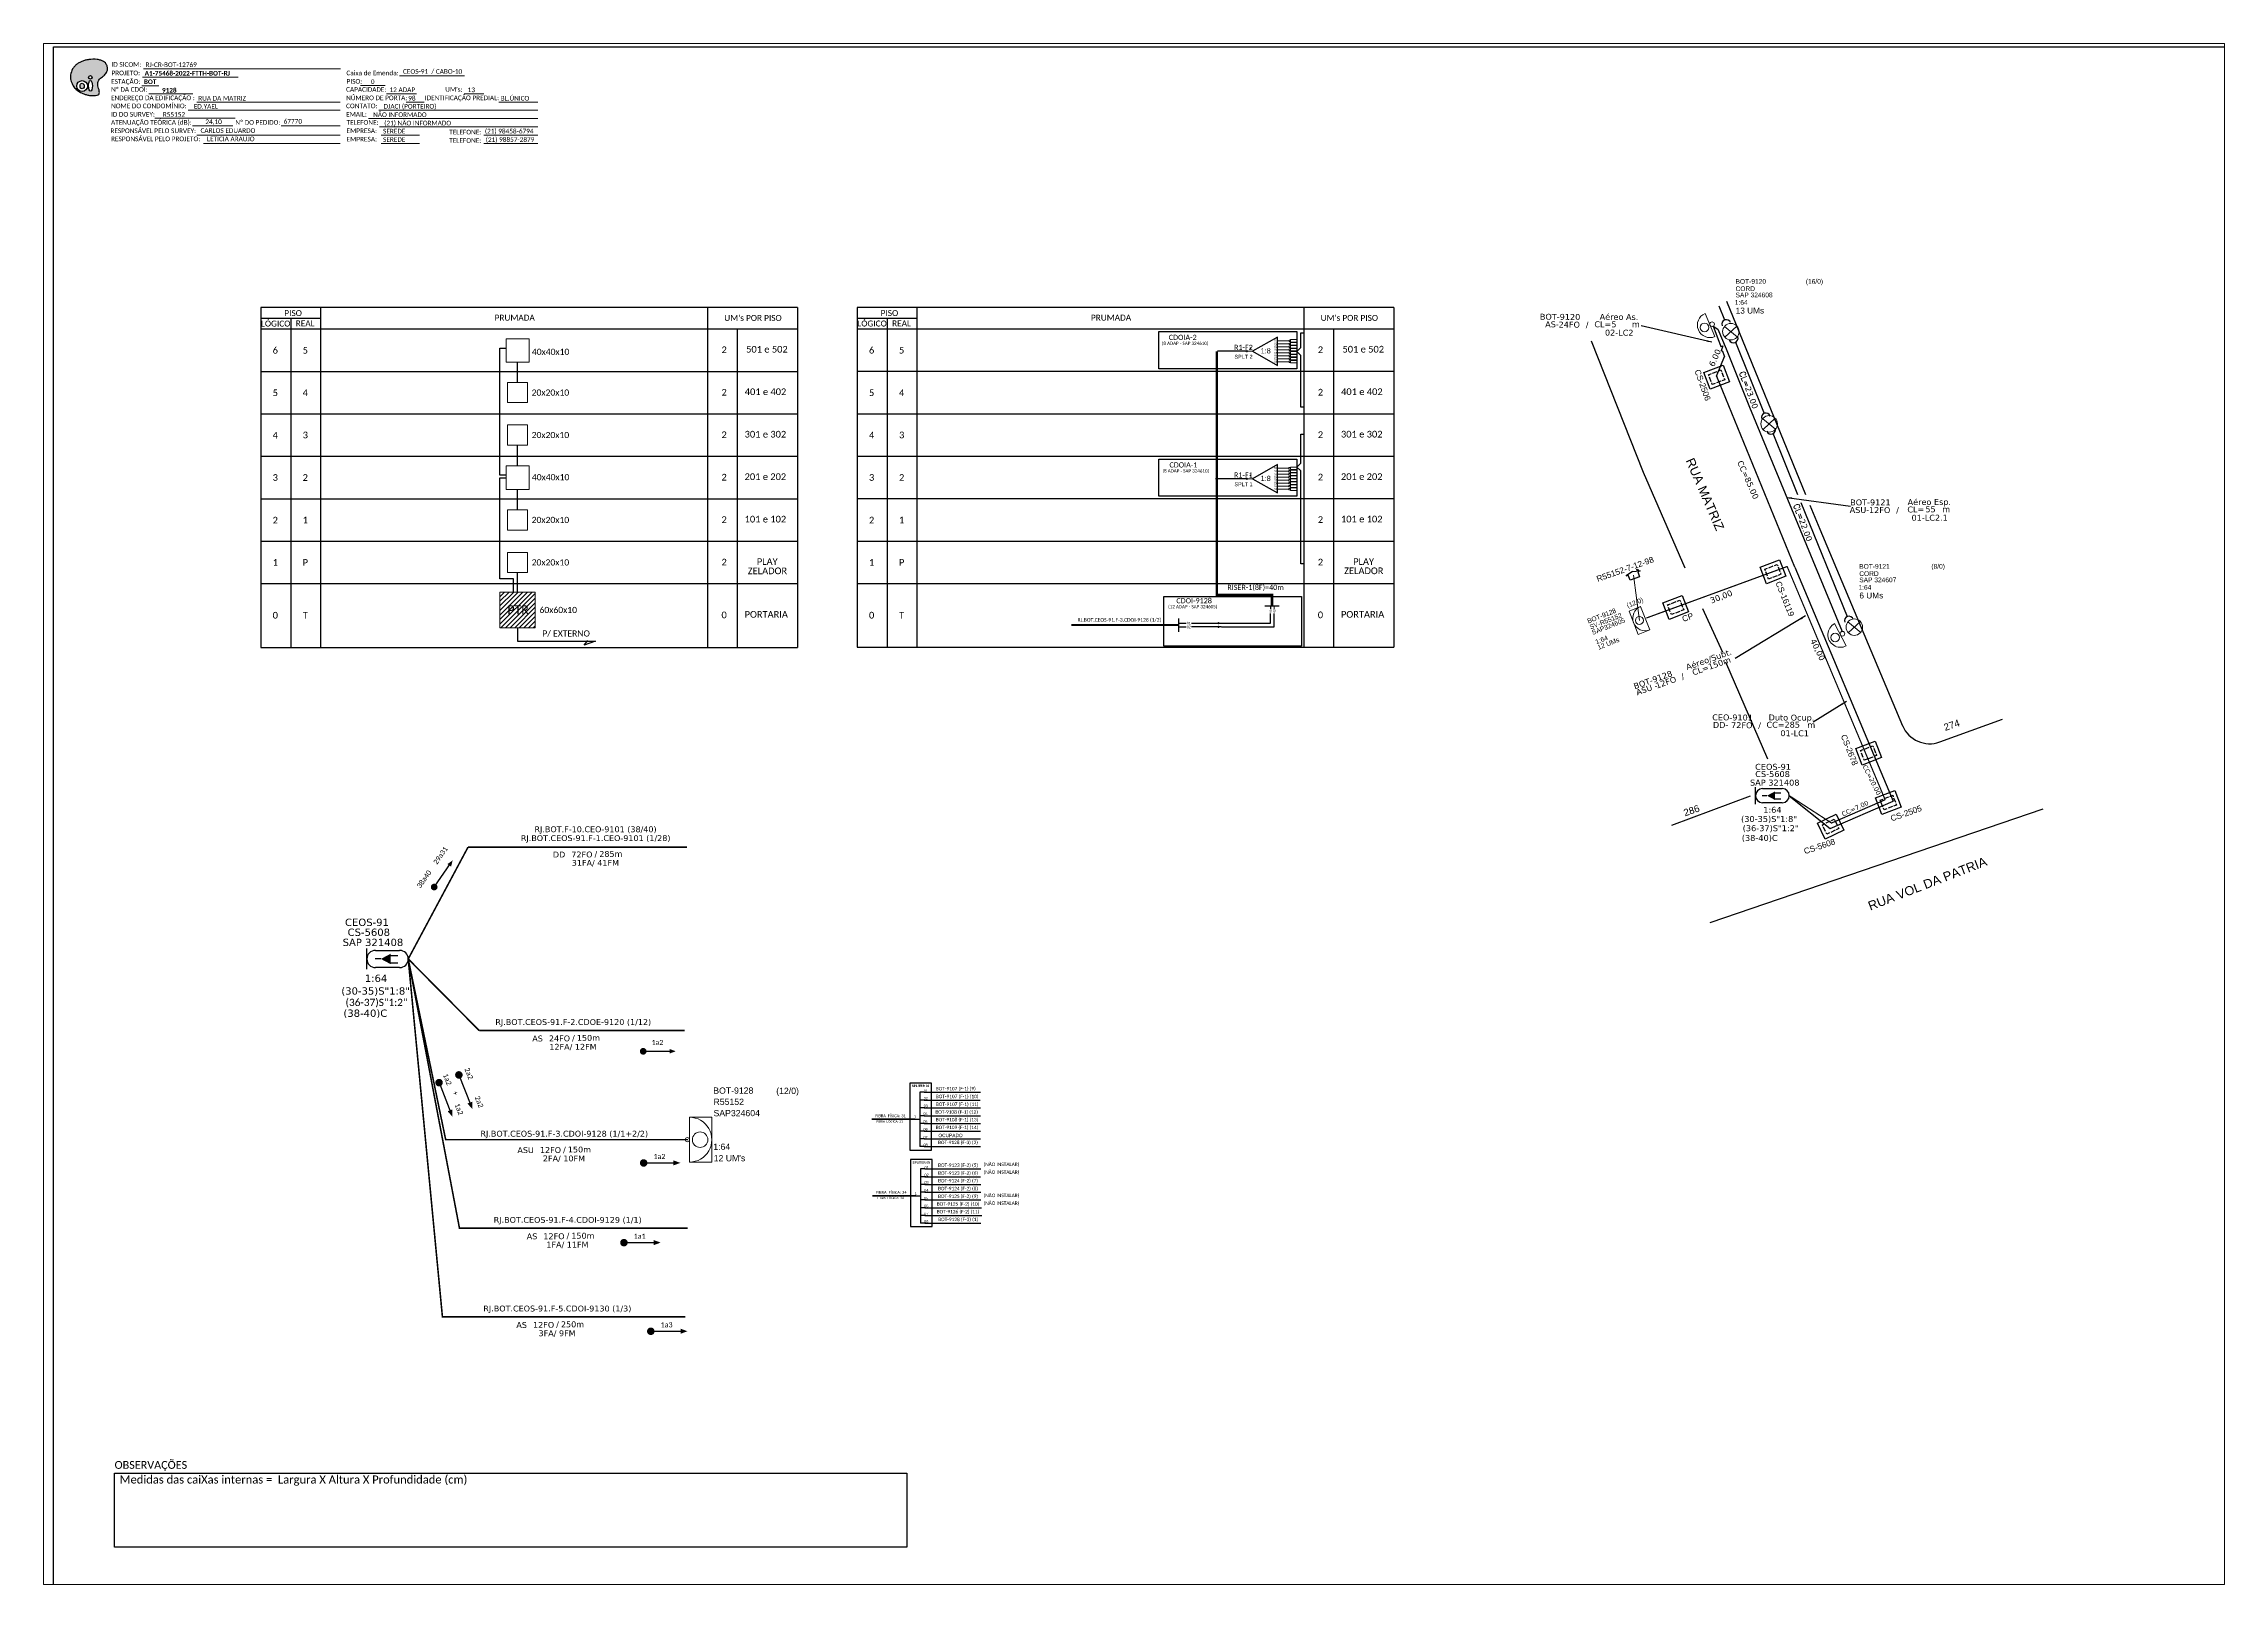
# Paper-space layout 'CDOI-9128' of a CAD drawing. Extents: x 1228 to 2964, y -139 to 1086.
# The model-space entities are those that its viewports show. They can reach past a viewport. Long polylines and large blocks are cut down to what shows.
import ezdxf
from ezdxf.enums import TextEntityAlignment as Align

# ---------------------------------------------------------------- set-up
doc = ezdxf.new("R2010")
doc.units = 0
doc.linetypes.add('PHANTOM2', pattern=[1.25, 0.625, -0.125, 0.125, -0.125, 0.125, -0.125])
for name, color, linetype, lineweight in [('10.4-Postes', 1, 'Continuous', 0), ("20.0-LEGENDA DOS CDO'S", 1, 'Continuous', 0), ('20.1-CDO_INTERIOR', 1, 'Continuous', 0), ('20.2-CDO_POSTE', 1, 'Continuous', 5), ('20.6-CORDOALHA_SUPORTE', 7, 'Continuous', 25), ('40.1-ETIQUETAS', 1, 'Continuous', 20), ('CORDOALHA_SUPORTE', 7, 'Continuous', 25)]:
    doc.layers.add(name, color=color, linetype=linetype, lineweight=lineweight)
for name, color, linetype in [('20.4-CEOS', 1, 'Continuous'), ('CAP a instalar', 1, 'Continuous'), ('celulas gpon', 7, 'Continuous'), ('label_cabos', 7, 'Continuous'), ('Legenda', 1, 'Continuous'), ('locais', 7, 'Continuous'), ('locais legendas', 7, 'Continuous'), ('QUADRA', 7, 'Continuous'), ('Segmento de Logradouro Texto', 238, 'Continuous'), ('SETA', 7, 'Continuous'), ('Subida Lateral', 5, 'Continuous'), ('surveys', 7, 'Continuous'), ('surveys legendas', 7, 'Continuous')]:
    doc.layers.add(name, color=color, linetype=linetype)
doc.layers.add('DROP DE CLIENTE', color=140, linetype='Continuous', plot=False)
doc.layers.add('EXTRA', color=50, linetype='Continuous', plot=False)
doc.styles.add('ARIAL', font='arial.ttf')
doc.styles.add('DIGICADE', font='arial.ttf')
doc.styles.add('ROMANS', font='romans')
doc.styles.add('siredit', font='verdana.ttf')
doc.styles.add('WMF-Calibri0', font='calibri.ttf')
doc.styles.add('WMF-Calibri1', font='calibrib.ttf')
doc.linetypes.add('FENCELINE1', pattern='A,0.25,-0.1,[133,ltypeshp.shx,S=0.1,R=0,X=-0.1,Y=0],-0.1,1', length=1.45)
doc.linetypes.add('RESERVA', pattern='A,0.5,-0.15,["RESERVA",Standard,S=0.18,R=0,X=0,Y=-0.1],-1.3', length=1.95)
doc.dimstyles.new('CC', dxfattribs={"dimtxt": 0.8, "dimasz": 2, "dimexe": 0.18, "dimexo": 0.0625, "dimgap": 0.09, "dimtad": 0, "dimdec": 0, "dimrnd": 1, "dimzin": 0, "dimdsep": 46, "dimtxsty": 'siredit', "dimblk": 'NONE', "dimcen": 0, "dimse1": 1, "dimse2": 1, "dimsd1": 1, "dimsd2": 1, "dimclrt": 7, "dimadec": 0, "dimazin": 0, "dimtfac": 1, "dimtdec": 0, "dimtofl": 0, "dimtmove": 0, "dimatfit": 3, "dimfxl": 0, "dimtolj": 1, "dimtzin": 0, "dimarcsym": 0})

# ---------------------------------------------------------------- blocks, each defined once
blk = doc.blocks.new('OI')
h = blk.add_hatch(color=40)
edge = h.paths.add_edge_path()
edge.add_spline(control_points=[(4.35, -0.67), (3.92, -0.99), (3.26, -1.5), (2.81, -2.59), (2.9, -3.5), (3.06, -4.27), (3.31, -4.85), (3.37, -5.39), (3.4, -5.88), (3.2, -6.4), (2.54, -6.61), (1.65, -6.63), (0.55, -6.67), (-0.56, -6.42), (-1.61, -6.14), (-2.77, -5.61), (-3.92, -4.77), (-4.89, -3.7), (-5.34, -2.65), (-5.6, -1.94), (-5.85, -0.96), (-5.71, 0.47), (-5.1, 2.02), (-4.14, 3.02), (-3.3, 3.61), (-2.37, 4.16), (-1.36, 4.44), (-0.56, 4.7), (0.79, 4.85), (2.24, 4.97), (3.79, 4.57), (4.67, 4.21), (5.44, 3.65), (5.76, 2.99), (6.03, 2.21), (6.01, 1.46), (5.72, 0.64), (5.31, 0.08), (4.88, -0.38), (4.51, -0.55), (4.35, -0.67)], knot_values=[0, 0, 0, 0, 1.60434, 2.417191, 3.427595, 4.282808, 4.776746, 5.304182, 5.888771, 6.258406, 6.858137, 7.79129, 8.986195, 10.124242, 11.187857, 12.242908, 13.953784, 15.414161, 16.515391, 17.349188, 17.675853, 19.552021, 21.515531, 22.568638, 23.63245, 24.621084, 25.782718, 26.745347, 27.142653, 29.870543, 31.004649, 31.921532, 32.709589, 33.801391, 34.042471, 35.192333, 35.971461, 36.628871, 37.254359, 37.836911, 37.836911, 37.836911, 37.836911], degree=3, periodic=0)
h.paths.add_polyline_path([(1.13, -0.87, -1), (-0.04, -0.87, -1)], flags=16)
edge = h.paths.add_edge_path(flags=16)
edge.add_ellipse((0.56, -3.59), major_axis=(-0.02, 1.71), ratio=0.361305, start_angle=0, end_angle=360)
h.paths.add_polyline_path([(-0.36, -3.62, -1), (-3.8, -3.62, -1)], flags=16)
edge = h.paths.add_edge_path(flags=0)
edge.add_ellipse((-2.08, -3.62), major_axis=(0, 0.885), ratio=0.758294, start_angle=0, end_angle=360)
at = {"color": 40}
for centre, radius in [((-2.08, -3.62), 1.72), ((0.54, -0.87), 0.587)]:
    blk.add_circle(centre, radius, dxfattribs=at)
blk.add_ellipse((-2.08, -3.62), major_axis=(0, 0.885), ratio=0.758294, start_param=-3.141592653589792, end_param=3.141592653589792, dxfattribs=at)
blk.add_ellipse((0.56, -3.59), major_axis=(-0.02, 1.71), ratio=0.361305, dxfattribs=at)
at = {"color": 40, "start_tangent": (-0.800898, -0.598801), "end_tangent": (-0.800898, -0.598801)}
blk.add_spline([(4.35, -0.67), (3.2, -1.78), (2.9, -2.54), (2.92, -3.55), (3.12, -4.38), (3.28, -4.85), (3.37, -5.37), (3.35, -5.95), (3.2, -6.29), (2.66, -6.55), (1.73, -6.63), (0.54, -6.62), (-0.58, -6.41), (-1.6, -6.11), (-2.56, -5.67), (-3.95, -4.67), (-4.89, -3.56), (-5.37, -2.56), (-5.64, -1.78), (-5.72, -1.46), (-5.63, 0.42), (-4.84, 2.22), (-4.13, 2.99), (-3.27, 3.62), (-2.4, 4.09), (-1.3, 4.47), (-0.37, 4.72), (0.02, 4.77), (2.75, 4.8), (3.85, 4.53), (4.69, 4.16), (5.31, 3.68), (5.85, 2.73), (5.93, 2.5), (5.94, 1.35), (5.67, 0.62), (5.29, 0.08), (4.84, -0.36), (4.35, -0.67)], degree=3, dxfattribs=at)
blk = doc.blocks.new('CEOS_RP_CT_DRT')
at = {"layer": '20.4-CEOS', "color": 0}
for p, q in [((-4.54, 1.19), (-1.19, 1.19)), ((-1.19, -1.19), (-4.54, -1.19))]:
    blk.add_line(p, q, dxfattribs=at)
for points in [[(-5.73, -1.43), (-5.73, 1.44)], [(-3.79, 0), (-4.59, 0)], [(-2.47, 0.48), (-1.45, 0.48)], [(-2.47, -0.52), (-1.45, -0.52)]]:
    blk.add_lwpolyline(points, dxfattribs=at)
blk.add_lwpolyline([(-3.79, 0, 0, 1.47, 0), (-2.41, 0, 1.47, 1.47, 0)], format="xyseb", dxfattribs=at)
for centre, start, end in [((-4.54, 0), 90, 270), ((-1.19, 0), 270, 90)]:
    blk.add_arc(centre, 1.19, start, end, dxfattribs=at)
at = {"layer": '20.4-CEOS', "color": 7, "style": 'siredit'}
for tag, p in [('Nº_DA_CEOS', (-2.86, 5.6)), ('LOCAL', (-2.86, 4.24)), ('SAP', (-2.86, 2.78)), ('RACIO_SPLITAGEM', (-2.86, -1.88)), ('FIBRAS_SPLITTER', (-2.86, -3.58)), ('FIBRAS_TOP_C', (-2.86, -5.08)), ('RESERVA_FINAIS', (-2.86, -6.39))]:
    blk.add_attdef(tag, text='', height=1.01, dxfattribs=at).set_placement(p, align=Align.TOP_CENTER)
blk = doc.blocks.new('ETIQUETA_RS5F')
at = {"layer": '40.1-ETIQUETAS', "color": 0, "style": 'siredit'}
blk.add_text('/', height=1.5, dxfattribs=at).set_placement((1.58, -1.95), align=Align.MIDDLE_RIGHT)
for tag, p in [('ETIQUETA_R_SECUNDARIA', (1.21, 2.1)), ('ETIQUETA_R_PRIMARIA', (1.21, 4.1)), ('F_ATIVAS/F_MORTAS', (1.14, -4.24))]:
    blk.add_attdef(tag, text='', height=1.5, dxfattribs=at).set_placement(p, align=Align.MIDDLE_CENTER)
for tag, p in [('TIPO_CABO', (-6.58, -2.12)), ('CAP_CABO', (0.4, -2.09))]:
    blk.add_attdef(tag, text='', height=1.5, dxfattribs=at).set_placement(p, align=Align.MIDDLE_RIGHT)
blk.add_attdef('METROS', text='', height=1.5, dxfattribs=at).set_placement((2.14, -1.95), align=Align.MIDDLE_LEFT)
for tag, p in [('FUSÃO_1', (0.85, -8.39)), ('FUSÃO_2', (0.85, -10.6)), ('FUSÃO_3', (0.85, -12.93)), ('FUSÃO_4', (0.85, -15.14)), ('FUSÃO_5', (0.85, -17.16))]:
    blk.add_attdef(tag, text='', height=1.5, dxfattribs=at).set_placement(p, align=Align.CENTER)
blk = doc.blocks.new('MANHOLE_MS')
at = {"color": 0}
for p, q in [((-0.000006, 0.0000054), (0.0000065, 0.0000054)), ((-0.000006, -0.0000053), (-0.000006, 0.0000054)), ((0.0000065, 0.0000054), (0.0000065, -0.0000053)), ((0.0000065, -0.0000053), (-0.000006, -0.0000053))]:
    blk.add_line(p, q, dxfattribs=at)
for points in [[(-0.0000038, 0.0000023, 0), (-0.0000038, 0.0000032, 0), (-0.000002, 0.0000032, 0)], [(-0.0000038, -0.0000013, 0), (-0.0000038, 0.0000016, 0)], [(-0.0000012, 0.0000032, 0), (0.0000017, 0.0000032, 0)], [(0.0000024, 0.0000032, 0), (0.0000042, 0.0000032, 0), (0.0000042, 0.0000023, 0)], [(0.0000042, 0.0000016, 0), (0.0000042, -0.0000013, 0)], [(-0.000002, -0.0000031, 0), (-0.0000038, -0.0000031, 0), (-0.0000038, -0.0000021, 0)], [(0.0000017, -0.0000031, 0), (-0.0000012, -0.0000031, 0)], [(0.0000042, -0.0000021, 0), (0.0000042, -0.0000031, 0), (0.0000024, -0.0000031, 0)]]:
    blk.add_polyline3d(points, dxfattribs=at)
blk = doc.blocks.new('SURVEY_SURVEY')
for p, q in [((0, 0.0000127), (-0.0000126, 0.000009)), ((-0.0000126, 0.000009), (-0.0000086, 0.000009)), ((-0.0000086, 0), (-0.0000086, 0.000009)), ((0.0000086, 0), (-0.0000086, 0)), ((0, 0.0000127), (0.0000126, 0.000009)), ((0.0000084, 0.0000132), (0.0000098, 0.0000132)), ((0.0000084, 0.0000103), (0.0000084, 0.0000132)), ((0.0000126, 0.000009), (0.0000086, 0.000009)), ((0.0000086, 0.000009), (0.0000086, 0)), ((0.0000098, 0.0000132), (0.0000098, 0.0000099))]:
    blk.add_line(p, q)
blk = doc.blocks.new('CDOI_CT_ESQ')
at = {"layer": '20.1-CDO_INTERIOR', "color": 0, "lineweight": 18}
blk.add_lwpolyline([(-2.12, -2.13), (-2.12, 2.12), (0, 2.12), (0.01, -2.13)], close=True, dxfattribs=at)
blk.add_circle((-1.06, 0), 0.68, dxfattribs=at)
blk.add_arc((0.01, 0), 2.13, 90.0276, 270.0276, dxfattribs=at)
at = {"layer": "20.0-LEGENDA DOS CDO'S", "color": 0, "style": 'ARIAL'}
for tag, p in [('SAP', (-9.3, 0.61)), ('CDO_N', (-9.3, 2.69)), ('SURVEY', (-9.3, 1.6)), ('1:XX', (-9.31, -1.08)), ('UMS', (-9.31, -2.09))]:
    blk.add_attdef(tag, p, '', height=0.68, rotation=359.9724, dxfattribs=at)
blk.add_attdef('FIBRAS_UTILIZADAS', text='', height=0.68, rotation=359.9724, dxfattribs=at).set_placement((-1.59, 2.69), align=Align.CENTER)
blk = doc.blocks.new('LEGENDA DOS CABOS')
at = {"layer": 'EXTRA', "color": 0, "style": 'siredit'}
for tag, p in [('ID', (4.6, 0.97)), ('XX', (9.03, 0.97))]:
    blk.add_attdef(tag, text='', height=0.48, rotation=359.69, dxfattribs=at).set_placement(p, align=Align.MIDDLE_CENTER)
at = {"layer": 'Legenda', "color": 0, "style": 'siredit'}
for tag, p in [('TIPO_CABO', (1.31, 0)), ('CABO', (4.69, -0.05)), ('/', (6.81, -0.05)), ('METROS', (10.03, -0.05))]:
    blk.add_attdef(tag, text='', height=0.8, rotation=359.69, dxfattribs=at).set_placement(p, align=Align.MIDDLE_CENTER)
blk = doc.blocks.new('*U139')
at = {"layer": '20.4-CEOS', "color": 7, "style": 'siredit'}
for tag, p in [('FIBRAS_SPLITTER', (0, 0)), ('FIBRAS_TOP_C', (0, -4.13)), ('RESERVA_FINAIS', (0, -5.46))]:
    blk.add_attdef(tag, p, '', height=1.01, dxfattribs=at)
for tag, p, flags in [('ID_ATIVIDADE', (0, -6.77), 3), ('FATOR', (0, -8.09), 1), ('QTDE', (0, -9.4), 1), ('FID', (0, -10.71), 1)]:
    blk.add_attdef(tag, p, '', height=1.01, dxfattribs=dict(at, flags=flags))
blk = doc.blocks.new('*U143')
at = {"color": 0}
blk.add_line((2.16, -0.5), (-2.08, -0.76), dxfattribs=at)
for centre, radius in [((-0.02, 0.38), 0.733), ((0.07, -1.02), 0.393)]:
    blk.add_circle(centre, radius, dxfattribs=at)
blk.add_arc((0.04, -0.63), 2.12, 3.4416, 183.4416, dxfattribs=at)
blk = doc.blocks.new('*U144')
at = {"color": 0}
blk.add_line((1.51, -1.63), (-2.15, 0.54), dxfattribs=at)
for centre, radius in [((0.2, 0.32), 0.733), ((-0.52, -0.89), 0.393)]:
    blk.add_circle(centre, radius, dxfattribs=at)
blk.add_arc((-0.32, -0.55), 2.12, 329.3268, 149.3268, dxfattribs=at)
blk = doc.blocks.new('Inst CDOE-8 CAIXA DIST OPT CDOE 48F_8D C_SPL OPTAP')
at = {"layer": "20.0-LEGENDA DOS CDO'S", "color": 0, "style": 'ARIAL'}
for tag, p, height in [('SAP', (0.12, 2.96), 0.8), ('CORDOALHA', (0.12, 4.02), 0.8), ('FID', (0.12, 5.25), 0.8), ('1:XX', (-0.01, 1.7), 0.8), ('UMS', (0.14, 0.22), 1)]:
    blk.add_attdef(tag, p, '', height=height, rotation=0.118, dxfattribs=at)
at = {"layer": "20.0-LEGENDA DOS CDO'S", "color": 0}
for tag, p, style, flags in [('ID_ATIVIDADE', (0.12, 6.47), 'ARIAL', 3), ('FATOR', (7.92, 6.47), 'ARIAL', 1), ('QTDE', (0.23, -0.97), 'DIGICADE', 3)]:
    blk.add_attdef(tag, p, '', height=0.8, rotation=0.118, dxfattribs=dict(at, style=style, flags=flags))
at = {"layer": "20.0-LEGENDA DOS CDO'S", "color": 0, "style": 'ARIAL'}
blk.add_attdef('FIBRAS_UTILIZADAS', text='', height=0.8, rotation=0.118, dxfattribs=at).set_placement((13.48, 5.26), align=Align.CENTER)
blk = doc.blocks.new('Inst CORD ALUMINIO 4.8 MM 3F(sem recursos)')
at = {"layer": '20.6-CORDOALHA_SUPORTE', "color": 0, "lineweight": 0, "style": 'ROMANS'}
for tag, p, flags in [('FATOR', (-5.2, -4.44), 3), ('ID_ATIVIDADE', (-5.2, -6.67), 3), ('FID', (-5.2, -8.9), 1)]:
    blk.add_attdef(tag, p, '', height=1, dxfattribs=dict(at, flags=flags))
blk.add_attdef('LANCE', text='', height=1, dxfattribs=at).set_placement((-0.54, -2.21), align=Align.RIGHT)
at = {"layer": '20.6-CORDOALHA_SUPORTE', "color": 0, "style": 'siredit'}
blk.add_attdef('QTDE', (-0.54, -2.21), '', height=1, rotation=359.69, dxfattribs=at)
blk = doc.blocks.new('Inst CB AS CFOA-SM-AS-80-TS-24')
at = {"layer": 'label_cabos', "color": 0, "style": 'siredit'}
for tag, flags, p in [('ID_ATIVIDADE', 3, (1.31, 2.67)), ('FATOR', 1, (11.56, 2.55))]:
    blk.add_attdef(tag, text='', height=1, rotation=359.69, dxfattribs=dict(at, flags=flags)).set_placement(p, align=Align.MIDDLE_CENTER)
for tag, p in [('TIPO_CABO', (1.76, 0)), ('DESTINO_CABO', (3.13, 1.26)), ('CABO', (4.69, -0.05)), ('/', (7.71, -0.05)), ('LANCE', (10.81, 0)), ('TIPO_CABO', (13.11, 1.24)), ('UND', (15.96, 0)), ('FID', (13.15, -1.41))]:
    blk.add_attdef(tag, text='', height=1, rotation=359.69, dxfattribs=at).set_placement(p, align=Align.MIDDLE_CENTER)
blk.add_attdef('QTDE', (12.43, -0.47), '', height=1, rotation=359.69, dxfattribs=at)
blk = doc.blocks.new('_None')
blk = doc.blocks.new('Inst CB DT OCUP CFOA-SM-DD-S-72')
at = {"layer": 'label_cabos', "color": 0, "style": 'siredit'}
for tag, flags, p in [('ID_ATIVIDADE', 3, (1.31, 2.67)), ('FATOR', 1, (11.56, 2.55))]:
    blk.add_attdef(tag, text='', height=1, rotation=359.69, dxfattribs=dict(at, flags=flags)).set_placement(p, align=Align.MIDDLE_CENTER)
for tag, p in [('TIPO_CABO', (1.11, 0)), ('DESTINO_CABO', (3.13, 1.26)), ('CABO', (4.69, -0.05)), ('/', (7.71, -0.05)), ('LANCE', (10.41, 0.02)), ('TIPO_CABO', (13.11, 1.24)), ('UND', (16.46, 0)), ('FID', (13.65, -1.41))]:
    blk.add_attdef(tag, text='', height=1, rotation=359.69, dxfattribs=at).set_placement(p, align=Align.MIDDLE_CENTER)
blk.add_attdef('QTDE', (11.93, -0.45), '', height=1, rotation=359.69, dxfattribs=at)
blk = doc.blocks.new('*U149')
at = {"layer": '20.4-CEOS', "color": 7, "style": 'siredit'}
blk.add_attdef('FIBRAS_SPLITTER', (0, 0), '', height=1.01, dxfattribs=at)
for tag, p, flags in [('QTDE', (0, -4.11), 1), ('ID_ATIVIDADE', (0, -1.48), 3), ('FATOR', (0, -2.79), 1), ('FID', (0, -5.42), 1)]:
    blk.add_attdef(tag, p, '', height=1.01, dxfattribs=dict(at, flags=flags))
blk = doc.blocks.new('Inst CDOE-16 CAIXA DIST OPT CDOE 48F_16D C_SPL_2_1_8')
at = {"layer": "20.0-LEGENDA DOS CDO'S", "color": 0, "style": 'ARIAL'}
for tag, p, height in [('SAP', (0.12, 2.96), 0.8), ('CORDOALHA', (0.12, 4.02), 0.8), ('FID', (0.12, 5.25), 0.8), ('1:XX', (-0.01, 1.7), 0.8), ('UMS', (0.14, 0.22), 1)]:
    blk.add_attdef(tag, p, '', height=height, rotation=0.118, dxfattribs=at)
at = {"layer": "20.0-LEGENDA DOS CDO'S", "color": 0}
for tag, p, style, flags in [('ID_ATIVIDADE', (0.12, 6.47), 'ARIAL', 3), ('FATOR', (7.92, 6.47), 'ARIAL', 1), ('QTDE', (0.1, -1.17), 'DIGICADE', 3)]:
    blk.add_attdef(tag, p, '', height=0.8, rotation=0.118, dxfattribs=dict(at, style=style, flags=flags))
at = {"layer": "20.0-LEGENDA DOS CDO'S", "color": 0, "style": 'ARIAL'}
blk.add_attdef('FIBRAS_UTILIZADAS', text='', height=0.8, rotation=0.118, dxfattribs=at).set_placement((13.48, 5.26), align=Align.CENTER)
blk = doc.blocks.new('Inst CB ESP CFOA-SM-ASU-120-S-12')
at = {"layer": 'label_cabos', "color": 0, "style": 'siredit'}
for tag, flags, p in [('ID_ATIVIDADE', 3, (1.31, 2.67)), ('FATOR', 1, (11.56, 2.55))]:
    blk.add_attdef(tag, text='', height=1, rotation=359.69, dxfattribs=dict(at, flags=flags)).set_placement(p, align=Align.MIDDLE_CENTER)
for tag, p in [('TIPO_CABO', (1.26, 0)), ('DESTINO_CABO', (3.13, 1.26)), ('CABO', (4.69, -0.05)), ('/', (7.71, -0.05)), ('LANCE', (10.81, 0)), ('TIPO_CABO', (13.11, 1.24)), ('UND', (15.96, 0)), ('FID', (13.15, -1.41))]:
    blk.add_attdef(tag, text='', height=1, rotation=359.69, dxfattribs=at).set_placement(p, align=Align.MIDDLE_CENTER)
blk.add_attdef('QTDE', (12.43, -0.47), '', height=1, rotation=359.69, dxfattribs=at)
blk = doc.blocks.new('POLE_POLE')
at = {"layer": '10.4-Postes', "color": 1, "linetype": 'PHANTOM2'}
for points in [[(-0.000008, 0.0000105), (0.0000076, -0.0000022)], [(0.0000072, 0.000011), (-0.0000076, -0.0000027)]]:
    blk.add_lwpolyline(points, dxfattribs=at)
at = {"layer": '10.4-Postes', "color": 1}
blk.add_circle((-0.0000002, 0.0000042), 0.0000101, dxfattribs=at)
blk = doc.blocks.new('SPLT_1-8_SC-APC')
at = {"color": 1, "lineweight": 0}
blk.add_lwpolyline([(-17.04, -7.55), (-19.26, -7.55)], dxfattribs=at)
at = {"color": 1}
blk.add_lwpolyline([(-7.37, -2.1), (-17.04, -7.55), (-7.37, -13), (-7.37, -2.1)], dxfattribs=at)
at = {"color": 3, "lineweight": 0}
for points in [[(-2.99, -3.51), (-7.37, -3.51)], [(-7.37, -4.66), (-2.99, -4.66)], [(-7.37, -5.82), (-2.99, -5.82)], [(-7.37, -6.97), (-2.99, -6.97)], [(-7.37, -8.12), (-2.99, -8.12)], [(-2.41, -3.02), (-2.41, -4)], [(-2.41, -3.02), (0, -3.02)], [(-2.41, -4), (0, -4)], [(-2.41, -4.17), (-2.41, -5.16)], [(-2.41, -4.17), (0, -4.17)], [(-2.41, -5.16), (0, -5.16)], [(-2.41, -5.32), (-2.41, -6.31)], [(-2.41, -5.32), (0, -5.32)], [(-2.41, -6.31), (0, -6.31)], [(-2.41, -6.48), (-2.41, -7.46)], [(-2.41, -6.48), (0, -6.48)], [(-2.41, -7.46), (0, -7.46)], [(-2.41, -7.63), (-2.41, -8.62)], [(-2.41, -7.63), (0, -7.63)], [(-7.37, -9.28), (-2.99, -9.28)], [(-7.37, -10.43), (-2.99, -10.43)], [(-7.37, -11.58), (-2.99, -11.58)], [(-2.41, -8.62), (0, -8.62)], [(-2.41, -8.78), (-2.41, -9.77)], [(-2.41, -8.78), (0, -8.78)], [(-2.41, -9.77), (0, -9.77)], [(-2.41, -9.94), (-2.41, -10.92)], [(-2.41, -9.94), (0, -9.94)], [(-2.41, -10.92), (0, -10.92)], [(-2.41, -11.09), (-2.41, -12.08)], [(-2.41, -11.09), (0, -11.09)], [(-2.41, -12.08), (0, -12.08)]]:
    blk.add_lwpolyline(points, dxfattribs=at)
for points in [[(-2.99, -3.22), (-2.41, -3.22), (-2.41, -3.8), (-2.99, -3.8)], [(-2.99, -4.38), (-2.41, -4.38), (-2.41, -4.95), (-2.99, -4.95)], [(-2.99, -5.53), (-2.41, -5.53), (-2.41, -6.1), (-2.99, -6.1)], [(-2.99, -6.68), (-2.41, -6.68), (-2.41, -7.26), (-2.99, -7.26)], [(-2.99, -7.84), (-2.41, -7.84), (-2.41, -8.41), (-2.99, -8.41)], [(-2.99, -8.99), (-2.41, -8.99), (-2.41, -9.56), (-2.99, -9.56)], [(-2.99, -10.14), (-2.41, -10.14), (-2.41, -10.72), (-2.99, -10.72)], [(-2.99, -11.3), (-2.41, -11.3), (-2.41, -11.87), (-2.99, -11.87)]]:
    blk.add_lwpolyline(points, close=True, dxfattribs=at)
at = {"color": 1, "style": 'ARIAL'}
for s, height, p in [('1:8', 2, (-13.91, -8.4)), ('S1', 0.75, (-8.74, -3.78)), ('S2', 0.75, (-8.74, -4.97)), ('S3', 0.75, (-8.74, -6.18)), ('S4', 0.75, (-8.74, -7.36)), ('S5', 0.75, (-8.74, -8.57)), ('S6', 0.75, (-8.74, -9.69)), ('S7', 0.75, (-8.74, -10.78)), ('S8', 0.75, (-8.74, -11.9))]:
    blk.add_text(s, height=height, dxfattribs=at).set_placement(p)
blk = doc.blocks.new('SPLITTER FUTURO')
blk.add_point((0, 0))
at = {"style": 'ARIAL', "text_generation_flag": 6, "flags": 4}
for tag, p, height in [('SPLT', (-6.22, -4.1), 1.5), ('INSTAL.', (-6.25, -6.09), 1.25)]:
    blk.add_attdef(tag, p, '', height=height, rotation=180, dxfattribs=at)

msp = doc.modelspace()

# ---------------------------------------------------------------- hatches: boundary and pattern name
h = msp.add_hatch(color=3)
h.dxf.hatch_style = 1
edge = h.paths.add_edge_path()
edge.add_arc((460.18, 476.68), 0.242, 0, 360)
h = msp.add_hatch(color=3)
h.dxf.hatch_style = 1
edge = h.paths.add_edge_path()
edge.add_arc((460.17, 427.51), 0.242, 0, 360)
h = msp.add_hatch()
h.set_pattern_fill('ANSI31', color=1, scale=10, style=0)
h.set_pattern_definition([(45, (-439.48, -13.8962), (-0.8838835, 0.8838835), [])])
h.paths.add_polyline_path([(185.71, 383.83), (172.14, 383.83), (172.14, 370.07), (185.71, 370.07)])
h.paths.add_polyline_path([(174.6, 374.42), (184.02, 374.42), (184.02, 379.57), (174.6, 379.57)], flags=24)
h = msp.add_hatch()
h.set_pattern_fill('ANSI31', color=1, scale=10, style=0)
h.set_pattern_definition([(45, (-457.8024, -17.5247), (-0.8838835, 0.8838835), [])])
h.paths.add_polyline_path([(156.27, 370.79), (165.7, 370.79), (165.7, 375.94), (156.27, 375.94)], flags=9)
h = msp.add_hatch(color=3)
h.dxf.hatch_style = 1
edge = h.paths.add_edge_path()
edge.add_arc((449.27, 371.85), 0.256, 0, 360)
h = msp.add_hatch(color=3)
h.dxf.hatch_style = 1
edge = h.paths.add_edge_path()
edge.add_arc((449.27, 370.39), 0.256, 0, 360)

# ---------------------------------------------------------------- linework, layer by layer
at = {"color": 3}
for p, q in [((178.9, 464.63), (178.9, 472.42)), ((178.9, 432.5), (178.9, 440.39)), ((178.9, 415.52), (178.9, 423.41)), ((178.9, 383.83), (178.9, 391.38))]:
    msp.add_line(p, q, dxfattribs=at)
at = {"color": 5}
for p, q in [((460.18, 476.68), (448.9, 476.68)), ((460.17, 427.51), (448.15, 427.51))]:
    msp.add_line(p, q, dxfattribs=at)
at = {"color": 7}
for p, q in [((252.23, 403.45), (252.23, 387.07)), ((482.21, 403.47), (482.21, 387.09))]:
    msp.add_line(p, q, dxfattribs=at)
at = {"color": 1}
msp.add_line((433.82, 373.69), (433.82, 368.56), dxfattribs=at)
at = {"color": 7, "linetype": 'Continuous'}
for p, q in [((334.04, 190.97, 0.45), (334.04, 170.06, 0.45)), ((335.74, 190.97, 0.45), (334.04, 190.97, 0.45)), ((335.82, 187.94, 0.45), (334.04, 187.94, 0.45)), ((332.28, 180.64, 0.45), (334.04, 180.64, 0.45)), ((335.82, 184.96, 0.45), (334.04, 184.96, 0.45)), ((335.82, 181.96, 0.45), (334.04, 181.96, 0.45)), ((335.82, 178.99, 0.45), (334.04, 178.99, 0.45)), ((335.82, 176.02, 0.45), (334.04, 176.02, 0.45)), ((335.82, 173.04, 0.45), (334.04, 173.04, 0.45)), ((335.82, 170.06, 0.45), (334.04, 170.06, 0.45)), ((334.34, 161.44, 0.45), (334.34, 140.53, 0.45)), ((336.03, 161.44, 0.45), (334.34, 161.44, 0.45)), ((336.12, 158.42, 0.45), (334.34, 158.42, 0.45)), ((336.12, 155.43, 0.45), (334.34, 155.43, 0.45)), ((336.12, 152.43, 0.45), (334.34, 152.43, 0.45)), ((332.58, 151.12, 0.45), (334.33, 151.12, 0.45)), ((336.12, 149.46, 0.45), (334.34, 149.46, 0.45)), ((336.12, 146.49, 0.45), (334.34, 146.49, 0.45)), ((336.12, 143.51, 0.45), (334.34, 143.51, 0.45)), ((336.12, 140.53, 0.45), (334.34, 140.53, 0.45))]:
    msp.add_line(p, q, dxfattribs=at)
at = {"color": 10, "linetype": 'Continuous'}
for p, q in [((335.74, 190.97, 0.45), (357.49, 190.97, 0.45)), ((335.74, 187.94, 0.45), (357.41, 187.94, 0.45)), ((335.74, 184.96, 0.45), (357.45, 184.96, 0.45)), ((335.74, 181.96, 0.45), (357.49, 181.96, 0.45)), ((335.74, 178.99, 0.45), (357.49, 178.99, 0.45)), ((335.74, 176.02, 0.45), (357.49, 176.02, 0.45)), ((335.74, 173.04, 0.45), (357.49, 173.04, 0.45)), ((335.74, 170.06, 0.45), (357.49, 170.06, 0.45)), ((336.03, 161.44, 0.45), (357.62, 161.44, 0.45)), ((336.03, 158.42, 0.45), (357.5, 158.42, 0.45)), ((336.03, 155.43, 0.45), (357.66, 155.43, 0.45)), ((336.03, 152.43, 0.45), (357.62, 152.43, 0.45)), ((336.03, 149.46, 0.45), (357.62, 149.46, 0.45)), ((336.03, 146.49, 0.45), (357.92, 146.49, 0.45)), ((336.03, 143.51, 0.45), (358.04, 143.51, 0.45)), ((336.03, 140.53, 0.45), (357.62, 140.53, 0.45))]:
    msp.add_line(p, q, dxfattribs=at)
at = {"color": 1, "linetype": 'Continuous', "lineweight": 60}
for p, q in [((332.28, 180.64, 0.45), (315.51, 180.64, 0.45)), ((332.58, 151.12, 0.45), (315.81, 151.12, 0.45))]:
    msp.add_line(p, q, dxfattribs=at)
msp.add_lwpolyline([(0, 594), (841, 594), (841, 0), (0, 0)], close=True)
at = {"color": 7, "lineweight": 0}
for points in [[(34.35, 582.31), (71.14, 582.31)], [(34.74, 585.59), (110.71, 585.59)], [(133.39, 582.8), (158.52, 582.8)], [(34.06, 579.03), (40.61, 579.03)], [(36.72, 575.96), (53.69, 575.96)], [(55.29, 572.72), (110.55, 572.72)], [(118.34, 579.07), (127.83, 579.07)], [(128.39, 575.96), (140.01, 575.96)], [(135.98, 572.72), (142.92, 572.72)], [(158.33, 575.96), (166, 575.96)], [(171.67, 572.72), (186.71, 572.72)], [(39.04, 566.55), (70.09, 566.55)], [(51.88, 569.61), (110.55, 569.61)], [(53.58, 563.58), (69.09, 563.58)], [(87.81, 563.58), (110.57, 563.58)], [(121.47, 566.38), (186.74, 566.38)], [(125.51, 569.61), (186.74, 569.61)], [(55.29, 560.03), (110.55, 560.03)], [(57.78, 556.79), (110.55, 556.79)], [(125.75, 563.14), (186.74, 563.14)], [(126.36, 560.03), (141.16, 560.03)], [(126.36, 556.79), (141.16, 556.79)], [(165.97, 560.03), (186.74, 560.03)], [(165.97, 556.79), (186.74, 556.79)]]:
    msp.add_lwpolyline(points, dxfattribs=at)
at = {"color": 0}
for points in [[(286.95, 493.53), (79.98, 493.53)], [(79.98, 489.42), (103.12, 489.42)], [(516.93, 493.55), (309.95, 493.55)], [(309.95, 489.44), (333.1, 489.44)]]:
    msp.add_lwpolyline(points, dxfattribs=at)
for points in [[(79.98, 493.53), (79.98, 362.52)], [(91.55, 489.42), (91.55, 362.52)], [(103.12, 362.52), (103.12, 493.53)], [(286.95, 493.53), (286.95, 362.52)], [(309.95, 493.55), (309.95, 362.54)], [(321.53, 489.44), (321.53, 362.54)], [(333.1, 362.54), (333.1, 493.55)], [(516.93, 493.55), (516.93, 362.54)], [(79.98, 485.31), (286.95, 485.31)], [(263.8, 362.52), (263.8, 485.31)], [(309.95, 485.33), (516.93, 485.33)], [(493.78, 362.54), (493.78, 485.33)], [(79.98, 468.93), (286.95, 468.93)], [(309.95, 468.95), (516.93, 468.95)], [(79.98, 452.56), (286.95, 452.56)], [(309.95, 452.58), (516.93, 452.58)], [(79.98, 436.19), (286.95, 436.19)], [(309.95, 436.21), (516.93, 436.21)], [(79.98, 419.82), (286.95, 419.82)], [(309.95, 419.84), (516.93, 419.84)], [(79.98, 403.45), (286.95, 403.45)], [(309.95, 403.47), (516.93, 403.47)], [(79.98, 387.07), (286.95, 387.07)], [(309.95, 387.09), (516.93, 387.09)], [(79.98, 362.52), (286.95, 362.52)], [(309.95, 362.54), (516.93, 362.54)]]:
    msp.add_lwpolyline(points)
at = {"color": 7}
for points in [[(252.23, 493.53), (252.23, 362.52)], [(482.21, 493.55), (482.21, 362.54)]]:
    msp.add_lwpolyline(points, dxfattribs=at)
at = {"lineweight": 0}
for points in [[(183.47, 481.51), (174.5, 481.51), (174.5, 472.42), (183.47, 472.42)], [(182.74, 464.63), (175.08, 464.63), (175.08, 456.86), (182.74, 456.86)], [(182.74, 448.26), (175.08, 448.26), (175.08, 440.49), (182.74, 440.49)], [(183.47, 432.5), (174.5, 432.5), (174.5, 423.41), (183.47, 423.41)], [(182.74, 415.52), (175.08, 415.52), (175.08, 407.75), (182.74, 407.75)], [(182.74, 399.14), (175.08, 399.14), (175.08, 391.38), (182.74, 391.38)]]:
    msp.add_lwpolyline(points, close=True, dxfattribs=at)
at = {"color": 1}
for points in [[(426.31, 484.23), (479.44, 484.23), (479.44, 469.91), (426.31, 469.91)], [(426.3, 435.06), (479.43, 435.06), (479.43, 420.74), (426.3, 420.74)], [(428.15, 382.1), (481.28, 382.1), (481.28, 362.99), (428.15, 362.99)]]:
    msp.add_lwpolyline(points, close=True, dxfattribs=at)
at = {"color": 3}
for points in [[(482.21, 455.14), (481.01, 455.14), (481.01, 475.09), (479.44, 476.6), (481.01, 478.11), (481.01, 483.75), (482.21, 483.75)], [(174.5, 428.88), (172.14, 428.88), (172.14, 477.88), (174.5, 477.88)], [(482.21, 394.7), (481, 394.7), (481, 430.53), (479.43, 432.04), (481, 433.55), (481, 444.73), (482.21, 444.73)], [(177.39, 383.83), (177.39, 388.97), (172.15, 388.97), (172.15, 427.84), (174.5, 427.84)], [(433.82, 371.85), (436.81, 371.85)], [(438.88, 371.85), (450.12, 371.85)]]:
    msp.add_lwpolyline(points, dxfattribs=at)
at = {"color": 5, "const_width": 1}
msp.add_lwpolyline([(448.63, 476.68), (448.63, 382.77), (469.89, 382.77), (469.89, 378.57)], dxfattribs=at)
at = {"color": 1, "lineweight": 0}
msp.add_lwpolyline([(172.14, 383.83), (185.71, 383.83), (185.71, 370.07), (172.14, 370.07)], close=True, dxfattribs=at)
at = {"color": 5}
for points in [[(467.09, 378.57), (472.67, 378.57)], [(450.12, 371.85), (469.3, 371.85), (469.3, 375.61)], [(450.38, 370.39), (470.75, 370.39), (470.75, 375.61)]]:
    msp.add_lwpolyline(points, dxfattribs=at)
at = {"color": 5, "linetype": 'RESERVA', "ltscale": 4}
msp.add_lwpolyline([(469.3, 378.57), (469.3, 377.25)], dxfattribs=at)
at = {"color": 5, "lineweight": 0}
msp.add_lwpolyline([(470.75, 378.57), (470.75, 377.28)], dxfattribs=at)
at = {"color": 1}
for points in [[(178.93, 370.07), (178.93, 364.96), (209.06, 364.96)], [(204.65, 363.37), (206.06, 365.2)], [(209.06, 364.96), (204.65, 363.37)]]:
    msp.add_lwpolyline(points, dxfattribs=at)
msp.add_lwpolyline([(392.48, 371.13, 0.8, 0.8, 0), (433.82, 371.12, 0.8, 0.8, 0)], format="xyseb", dxfattribs=at)
at = {"color": 2}
for points in [[(433.82, 370.39), (436.81, 370.39)], [(450.27, 370.39), (438.88, 370.39)]]:
    msp.add_lwpolyline(points, dxfattribs=at)
at = {"elevation": 1.21}
for points in [[(146.42, 269.57, 1.29, 1.29, 1), (147.16, 270.63, 1.29, 1.29, 1)], [(226.75, 206.78, 1.29, 1.29, 1), (228.04, 206.78, 1.29, 1.29, 1)]]:
    msp.add_lwpolyline(points, format="xyseb", close=True, dxfattribs=at)
at = {"const_width": 1.45, "elevation": 1.21}
for points in [[(148.41, 195.38, 1), (148.94, 194.03, 1)], [(226.85, 163.74, 1), (228.3, 163.74, 1)], [(219.24, 133.01, 1), (220.69, 133.01, 1)], [(229.61, 98.84, 1), (231.06, 98.84, 1)]]:
    msp.add_lwpolyline(points, format="xyb", close=True, dxfattribs=at)
at = {"const_width": 1.45}
msp.add_lwpolyline([(156.05, 198.36, 1), (156.58, 197.01, 1)], format="xyb", close=True, dxfattribs=at)
at = {"color": 7, "elevation": 0.45}
for points in [[(330.2, 168.7), (338.53, 168.7), (338.53, 194.56), (330.2, 194.56)], [(330.5, 139.18), (338.83, 139.18), (338.83, 165.03), (330.5, 165.03)]]:
    msp.add_lwpolyline(points, close=True, dxfattribs=at)
at = {"color": 0}
msp.add_lwpolyline([(23.56, 44.2), (329.09, 44.2), (329.09, 15.6), (23.56, 15.6)], close=True, dxfattribs=at)
at = {"color": 3}
for centre, radius in [((460.18, 476.68), 0.242), ((460.17, 427.51), 0.242), ((449.27, 371.85), 0.256), ((449.27, 370.39), 0.256)]:
    msp.add_circle(centre, radius, dxfattribs=at)
at = {"layer": '20.4-CEOS', "color": 5}
for p, q in [((659.06, 308.04), (666.68, 308.04)), ((666.68, 302.62), (659.06, 302.62))]:
    msp.add_line(p, q, dxfattribs=at)
for points in [[(656.35, 302.06), (656.35, 308.6)], [(660.77, 305.33), (658.94, 305.33)], [(663.77, 306.41), (666.08, 306.41)], [(663.77, 304.15), (666.08, 304.15)]]:
    msp.add_lwpolyline(points, dxfattribs=at)
msp.add_lwpolyline([(660.77, 305.33, 0, 3.35, 0), (663.91, 305.33, 3.35, 3.35, 0)], format="xyseb", dxfattribs=at)
for centre, start, end in [((659.06, 305.33), 90, 270), ((666.68, 305.33), 270, 90)]:
    msp.add_arc(centre, 2.71, start, end, dxfattribs=at)
at = {"layer": '40.1-ETIQUETAS'}
msp.add_line((245.23, 164.06, 1.21), (245.23, 181.35, 1.21), dxfattribs=at)
at = {"layer": '40.1-ETIQUETAS', "elevation": 1.21}
msp.add_lwpolyline([(245.23, 181.35), (253.89, 181.35), (253.89, 164.03), (245.23, 164.03)], close=True, dxfattribs=at)
at = {"layer": '40.1-ETIQUETAS'}
for centre, major_axis, start_param, end_param in [((245.23, 172.71, 1.21), (-6.11, 6.11), 2.356194, 5.497787), ((244.43, 172.7, 1.21), (-0.566, 0.566), 2.356194490191767, 8.639379797371353)]:
    msp.add_ellipse(centre, major_axis=major_axis, ratio=1, start_param=start_param, end_param=end_param, dxfattribs=at)
at = {"layer": '40.1-ETIQUETAS', "color": 1}
msp.add_ellipse((249.34, 172.71, 1.21), major_axis=(2.11, 2.11), ratio=1, start_param=3.926991, end_param=10.210176, dxfattribs=at)
at = {"layer": 'CAP a instalar', "color": 7, "linetype": 'FENCELINE1', "ltscale": 5}
for p, q in [((640.07, 486.34), (642.19, 480.59)), ((640.07, 486.34), (641.88, 485.14)), ((641.88, 485.14), (645.02, 477.63)), ((641.29, 467.06), (644.37, 474.64)), ((645.02, 477.63), (654, 455.12)), ((671.54, 393.48), (641.38, 466.98)), ((654, 455.12), (689.83, 368.66)), ((671.54, 393.48), (709.42, 303.19)), ((669.39, 305.33), (685.08, 292.73)), ((685.08, 292.73), (709.42, 303.19))]:
    msp.add_line(p, q, dxfattribs=at)
at = {"layer": 'CAP a instalar', "linetype": 'FENCELINE1', "ltscale": 5}
msp.add_line((641.38, 466.98), (641.45, 466.76), dxfattribs=at)
at = {"layer": 'CAP a instalar', "color": 1, "linetype": 'FENCELINE1', "ltscale": 5, "const_width": 0.455}
for points in [[(668.75, 393.75), (614.22, 373.81)], [(668.56, 393.68), (679.59, 367.46)], [(679.39, 367.91), (694.38, 332.23)], [(694.38, 332.23), (706.35, 303.76)], [(669.39, 305.33), (685.66, 294.79), (706.35, 303.76)]]:
    msp.add_lwpolyline(points, dxfattribs=at)
at = {"layer": 'CAP a instalar', "color": 7, "ltscale": 7, "const_width": 0.601, "elevation": 1.21}
msp.add_lwpolyline([(136.78, 242.39), (159.83, 285.46)], dxfattribs=at)
at = {"layer": 'CAP a instalar', "color": 7, "linetype": 'FENCELINE1', "ltscale": 2, "const_width": 0.601, "elevation": 1.21}
for points in [[(244.35, 285.46), (159.83, 285.46)], [(136.78, 242.39), (164.16, 214.78)]]:
    msp.add_lwpolyline(points, dxfattribs=at)
at = {"layer": 'CAP a instalar', "color": 1, "linetype": 'FENCELINE1', "ltscale": 2, "elevation": 1.21}
msp.add_lwpolyline([(244.68, 172.7, 0.601, 0.601, 0), (151.23, 172.7, 0.601, 0.601, 0), (136.78, 242.39, 0.601, 0.601, 0)], format="xyseb", dxfattribs=at)
at = {"layer": 'CAP a instalar', "color": 8, "linetype": 'FENCELINE1', "ltscale": 2, "elevation": 1.21}
for points in [[(243.69, 104.43, 0.601, 0.601, 0), (149.97, 104.43, 0.601, 0.601, 0), (136.78, 242.39, 0.601, 0.601, 0)], [(244.54, 138.6, 0.601, 0.601, 0), (156.54, 138.6, 0.601, 0.601, 0), (136.78, 242.39, 0.601, 0.601, 0)]]:
    msp.add_lwpolyline(points, format="xyseb", dxfattribs=at)
at = {"layer": 'CAP a instalar', "color": 7, "linetype": 'FENCELINE1', "ltscale": 7, "const_width": 0.601, "elevation": 1.21}
msp.add_lwpolyline([(243.36, 214.78), (164.16, 214.78)], dxfattribs=at)
at = {"layer": 'CORDOALHA_SUPORTE'}
for p, q in [((644.48, 488.7), (642.32, 494.02)), ((648.68, 480.12), (659.74, 452.73)), ((672.7, 421.31), (663.1, 444.95)), ((691.77, 374.34), (673.93, 418.29))]:
    msp.add_line(p, q, dxfattribs=at)
for centre, start, end in [((645.12, 487.11), 19.60475, 199.60475), ((647.87, 481.66), 201.20478, 21.20478), ((660.4, 451.12), 19.60475, 199.60475), ((662.32, 446.43), 201.20478, 21.20478), ((692.41, 372.76), 19.60475, 199.60475)]:
    msp.add_arc(centre, 1.74, start, end, dxfattribs=at)
at = {"layer": 'DROP DE CLIENTE', "lineweight": 0}
msp.add_lwpolyline([(611.59, 372.87), (609.28, 390.41)], dxfattribs=at)
at = {"layer": 'QUADRA', "color": 4}
for p, q in [((645.2, 496), (675.63, 421.49)), ((613.21, 429.93), (593.11, 480.53)), ((629.19, 393.06), (613.21, 429.93)), ((677.35, 417.28), (681.11, 408.06)), ((681.11, 408.06), (713.05, 332.32)), ((643.69, 360.5), (636.08, 377.38)), ((661.12, 319.36), (644.87, 356.86)), ((727.4, 326.04), (751.63, 334.77)), ((624.05, 293.99), (654.46, 305.3)), ((767.11, 300.15), (638.78, 256.27))]:
    msp.add_line(p, q, dxfattribs=at)
msp.add_arc((723.54, 336.75), 11.38, 202.86405, 289.81672, dxfattribs=at)
at = {"layer": 'SETA', "elevation": 1.21}
for points in [[(146.79, 270.1), (153.11, 279.19)], [(227.4, 206.78), (238.47, 206.78)], [(148.67, 194.71), (153.24, 183.07)], [(227.57, 163.74), (240.07, 163.74)], [(219.97, 133.01), (232.46, 133.01)], [(230.34, 98.84), (242.83, 98.84)]]:
    msp.add_lwpolyline(points, dxfattribs=at)
at = {"layer": 'SETA'}
msp.add_lwpolyline([(156.32, 197.68), (160.88, 186.05)], dxfattribs=at)
for points in [[(151.89, 278.96, 1.21), (153.94, 280.41, 1.21), (153.3, 277.98, 1.21)], [(237.59, 207.66, 1.21), (239.95, 206.8, 1.21), (237.59, 205.94, 1.21)], [(161.44, 187.35), (161.51, 184.51), (159.63, 186.64)], [(153.79, 184.37, 1.21), (153.86, 181.53, 1.21), (151.99, 183.66, 1.21)], [(239.07, 164.73, 1.21), (241.73, 163.76, 1.21), (239.07, 162.79, 1.21)], [(231.46, 134, 1.21), (234.12, 133.03, 1.21), (231.46, 132.06, 1.21)], [(241.83, 99.83, 1.21), (244.49, 98.86, 1.21), (241.83, 97.89, 1.21)]]:
    msp.add_solid(points, dxfattribs=at)
at = {"layer": 'Subida Lateral', "color": 5}
for p, q in [((642.19, 480.59), (642.94, 478.56)), ((642.94, 478.56), (643.74, 478.79)), ((643.74, 478.79), (643.05, 476.84)), ((643.05, 476.84), (643.53, 476.9)), ((643.53, 476.9), (644.37, 474.64))]:
    msp.add_line(p, q, dxfattribs=at)

# ---------------------------------------------------------------- block references
at = {"color": 7, "xscale": 1.213923925138498, "yscale": 1.213923925184645, "zscale": 1.213923925163967, "rotation": 0.1532896023337312}
msp.add_blockref('OI', (13.54, 583.32), dxfattribs=at)
at = {"color": 3}
for p in [(479.44, 484.23), (479.43, 435.06)]:
    msp.add_blockref('SPLT_1-8_SC-APC', p, dxfattribs=at)
ref = msp.add_blockref('SPLITTER FUTURO', (461.65, 477.9))
ref.add_attrib('SPLT', 'SPLT 2', (455.42, 473.8), dxfattribs={"height": 1.5, "rotation": 180, "style": 'ARIAL', "text_generation_flag": 6})
at = {"color": 0, "lineweight": 0, "xscale": 2.276989131247759, "yscale": 2.276989131247759, "zscale": 2.276989131247759, "rotation": 290.7460802804651}
for p, values in [((657.36, 463.23), {'QTDE': '23.00', 'LANCE': 'CL='}), ((678.22, 412.13), {'QTDE': '22.00', 'LANCE': 'CL='})]:
    msp.add_blockref('Inst CORD ALUMINIO 4.8 MM 3F(sem recursos)', p, dxfattribs=at).add_auto_attribs(values)
ref = msp.add_blockref('SPLITTER FUTURO', (461.63, 428.72))
ref.add_attrib('SPLT', 'SPLT 1', (455.41, 424.63), dxfattribs={"height": 1.5, "rotation": 180, "style": 'ARIAL', "text_generation_flag": 6})
at = {"color": 0, "lineweight": 0}
ref = msp.add_blockref('Inst CB DT OCUP CFOA-SM-DD-S-72', (640.38, 332.62), dxfattribs=dict(at, xscale=2.276989131247759, yscale=2.276989131247759, zscale=2.276989131247759))
ref.add_attrib('DESTINO_CABO', 'CEO-9101', dxfattribs={"layer": 'label_cabos', "color": 0, "height": 2.277, "rotation": 359.69001, "style": 'siredit'}).set_placement((647.51, 335.49), align=Align.MIDDLE_CENTER)
ref.add_attrib('TIPO_CABO', 'Duto Ocup.', dxfattribs={"layer": 'label_cabos', "color": 0, "height": 2.277, "rotation": 359.69001, "style": 'siredit'}).set_placement((670.23, 335.45), align=Align.MIDDLE_CENTER)
ref.add_attrib('/', '/', dxfattribs={"layer": 'label_cabos', "color": 0, "height": 2.28, "rotation": 359.69001, "style": 'siredit'}).set_placement((657.94, 332.5), align=Align.MIDDLE_CENTER)
ref.add_attrib('FID', '01-LC1', dxfattribs={"layer": 'label_cabos', "color": 0, "height": 2.277, "rotation": 359.69001, "style": 'siredit'}).set_placement((671.46, 329.4), align=Align.MIDDLE_CENTER)
ref.add_attrib('LANCE', 'CC=', dxfattribs={"layer": 'label_cabos', "color": 0, "height": 2.277, "rotation": 359.69001, "style": 'siredit'}).set_placement((664.08, 332.67), align=Align.MIDDLE_CENTER)
ref.add_attrib('UND', 'm', dxfattribs={"layer": 'label_cabos', "color": 0, "height": 2.28, "rotation": 359.69001, "style": 'siredit'}).set_placement((677.87, 332.62), align=Align.MIDDLE_CENTER)
ref.add_attrib('CABO', '72FO', dxfattribs={"layer": 'label_cabos', "color": 0, "height": 2.277, "rotation": 359.69001, "style": 'siredit'}).set_placement((651.05, 332.5), align=Align.MIDDLE_CENTER)
ref.add_attrib('TIPO_CABO', 'DD-', dxfattribs={"layer": 'label_cabos', "color": 0, "height": 2.277, "rotation": 359.69001, "style": 'siredit'}).set_placement((642.91, 332.61), align=Align.MIDDLE_CENTER)
ref.add_attrib('QTDE', '285', (667.54, 331.58), dxfattribs={"layer": 'label_cabos', "color": 0, "height": 2.277, "rotation": 359.69001, "style": 'siredit'})
at = {"layer": '10.4-Postes', "color": 1, "xscale": 315199.6417404721, "yscale": 315199.6417404721, "zscale": 315199.6417404721}
for p in [(646.91, 482.91), (661.68, 447.35), (694.52, 368.99)]:
    msp.add_blockref('POLE_POLE', p, dxfattribs=at)
at = {"layer": "20.0-LEGENDA DOS CDO'S", "color": 7, "lineweight": 0, "xscale": 2.276989131247759, "yscale": 2.276989131247759, "zscale": 2.276989131247759}
for name, p, values in [('Inst CDOE-16 CAIXA DIST OPT CDOE 48F_16D C_SPL_2_1_8', (648.39, 490.71), {'FID': 'BOT-9120', 'CORDOALHA': 'CORD', 'SAP': 'SAP 324608', '1:XX': '1:64', 'UMS': '13 UMs', 'FIBRAS_UTILIZADAS': '(16/0)'}), ('Inst CDOE-8 CAIXA DIST OPT CDOE 48F_8D C_SPL OPTAP', (696.1, 380.86), {'FID': 'BOT-9121', 'CORDOALHA': 'CORD', 'SAP': 'SAP 324607', '1:XX': '1:64', 'UMS': '6 UMs', 'FIBRAS_UTILIZADAS': '(8/0)'})]:
    msp.add_blockref(name, p, dxfattribs=at).add_auto_attribs(values)
at = {"layer": '20.1-CDO_INTERIOR'}
ref = msp.add_blockref('CDOI_CT_ESQ', (613.83, 373.76), dxfattribs=dict(at, xscale=2.276989131247759, yscale=2.276989131247759, zscale=2.276989131247759, rotation=21.52248753822155))
ref.add_attrib('CDO_N', 'BOT-9128', (591.89, 371.69), dxfattribs={"layer": "20.0-LEGENDA DOS CDO'S", "color": 1, "height": 1.822, "rotation": 21.4949, "style": 'ARIAL'})
ref.add_attrib('FIBRAS_UTILIZADAS', '      (12/0)', dxfattribs={"layer": "20.0-LEGENDA DOS CDO'S", "color": 1, "height": 1.8216, "rotation": 21.4949, "style": 'ARIAL'}).set_placement((608.23, 378.13), align=Align.CENTER)
ref.add_attrib('SURVEY', 'SV-R55152', (592.8, 369.38), dxfattribs={"layer": "20.0-LEGENDA DOS CDO'S", "height": 1.822, "rotation": 21.4949, "style": 'ARIAL'})
ref.add_attrib('SAP', 'SAP324605', (593.62, 367.29), dxfattribs={"layer": "20.0-LEGENDA DOS CDO'S", "height": 1.822, "rotation": 21.4949, "style": 'ARIAL'})
ref.add_attrib('1:XX', '1:64', (595.02, 363.7), dxfattribs={"layer": "20.0-LEGENDA DOS CDO'S", "height": 1.822, "rotation": 21.4949, "style": 'ARIAL'})
ref.add_attrib('UMS', '12 UMs', (595.87, 361.55), dxfattribs={"layer": "20.0-LEGENDA DOS CDO'S", "height": 1.822, "rotation": 21.4949, "style": 'ARIAL'})
at = {"layer": '20.2-CDO_POSTE', "color": 7, "xscale": -2.276989131247759, "yscale": 2.276989131247759, "zscale": 2.276989131247759}
for name, p, rotation in [('*U143', (637.45, 486.22), 116.241863522202), ('*U144', (687.81, 366.71), 86.63798668836847)]:
    msp.add_blockref(name, p, dxfattribs=dict(at, rotation=rotation))
at = {"layer": '20.4-CEOS', "color": 0, "lineweight": 0}
ref = msp.add_blockref('*U139', (650.78, 295.2), dxfattribs=dict(at, xscale=2.276989131247759, yscale=2.276989131247759, zscale=2.276989131247759))
ref.add_attrib('FIBRAS_SPLITTER', '(30-35)S"1:8"', (650.78, 295.2), dxfattribs={"color": 7, "height": 2.299, "style": 'siredit'})
ref.add_attrib('FIBRAS_TOP_C', '(38-40)C', (651.06, 287.89), dxfattribs={"color": 7, "height": 2.299, "style": 'siredit'})
at = {"layer": '20.4-CEOS', "color": 0, "lineweight": 0, "xscale": 2.276989131247759, "yscale": 2.276989131247759, "zscale": 2.276989131247759}
msp.add_blockref('*U149', (651.4, 291.65), dxfattribs=at).add_auto_attribs({'FIBRAS_SPLITTER': '(36-37)S"1:2"'})
at = {"layer": '20.4-CEOS', "color": 5}
ref = msp.add_blockref('CEOS_RP_CT_DRT', (136.78, 242.39, 1.21), dxfattribs=dict(at, xscale=2.785333445227142, yscale=2.785333445227142, zscale=2.785333445227142))
ref.add_attrib('Nº_DA_CEOS', 'CEOS-91', dxfattribs={"color": 5, "height": 2.812, "style": 'siredit'}).set_placement((120.87, 257.92, 1.21), align=Align.TOP_CENTER)
ref.add_attrib('LOCAL', 'CS-5608', dxfattribs={"color": 5, "height": 2.812, "style": 'siredit'}).set_placement((121.58, 254.09, 1.21), align=Align.TOP_CENTER)
ref.add_attrib('SAP', 'SAP 321408', dxfattribs={"color": 5, "height": 2.812, "style": 'siredit'}).set_placement((123.18, 250.19, 1.21), align=Align.TOP_CENTER)
ref.add_attrib('RACIO_SPLITAGEM', '1:64', dxfattribs={"color": 7, "height": 2.812, "style": 'siredit'}).set_placement((124.38, 236.33, 1.21), align=Align.TOP_CENTER)
ref.add_attrib('FIBRAS_SPLITTER', '(30-35)S"1:8"', dxfattribs={"color": 7, "height": 2.8123, "style": 'siredit'}).set_placement((124.19, 231.46, 1.21), align=Align.TOP_CENTER)
ref.add_attrib('FIBRAS_TOP_C', '(38-40)C', dxfattribs={"color": 7, "height": 2.812, "style": 'siredit'}).set_placement((120.25, 222.88, 1.21), align=Align.TOP_CENTER)
at = {"layer": '40.1-ETIQUETAS', "color": 7}
ref = msp.add_blockref('ETIQUETA_RS5F', (207.29, 285.81, 1.21), dxfattribs=dict(at, xscale=1.5029209847748, yscale=1.5029209847748, zscale=1.5029209847748))
ref.add_attrib('ETIQUETA_R_PRIMARIA', 'RJ.BOT.F-10.CEO-9101 (38/40)', dxfattribs={"color": 0, "height": 2.2544, "style": 'siredit'}).set_placement((209.01, 292.38, 1.21), align=Align.MIDDLE_CENTER)
ref.add_attrib('ETIQUETA_R_SECUNDARIA', 'RJ.BOT.CEOS-91.F-1.CEO-9101 (1/28)', dxfattribs={"color": 0, "height": 2.2544, "style": 'siredit'}).set_placement((209.06, 288.97, 1.21), align=Align.MIDDLE_CENTER)
ref.add_attrib('TIPO_CABO', 'DD', dxfattribs={"color": 0, "height": 2.254, "style": 'siredit'}).set_placement((197.34, 282.63, 1.21), align=Align.MIDDLE_RIGHT)
ref.add_attrib('CAP_CABO', '72FO', dxfattribs={"color": 0, "height": 2.254, "style": 'siredit'}).set_placement((207.84, 282.66, 1.21), align=Align.MIDDLE_RIGHT)
ref.add_attrib('METROS', '285m', dxfattribs={"color": 0, "height": 2.254, "style": 'siredit'}).set_placement((210.46, 282.87, 1.21), align=Align.MIDDLE_LEFT)
ref.add_attrib('F_ATIVAS/F_MORTAS', '31FA/ 41FM', dxfattribs={"color": 0, "height": 2.254, "style": 'siredit'}).set_placement((208.96, 279.43, 1.21), align=Align.MIDDLE_CENTER)
ref = msp.add_blockref('ETIQUETA_RS5F', (198.64, 214.9, 1.21), dxfattribs=dict(at, xscale=1.5029209847748, yscale=1.5029209847748, zscale=1.5029209847748))
ref.add_attrib('ETIQUETA_R_SECUNDARIA', 'RJ.BOT.CEOS-91.F-2.CDOE-9120 (1/12)', dxfattribs={"color": 0, "height": 2.2544, "style": 'siredit'}).set_placement((200.42, 218.06, 1.21), align=Align.MIDDLE_CENTER)
ref.add_attrib('TIPO_CABO', 'AS', dxfattribs={"color": 0, "height": 2.254, "style": 'siredit'}).set_placement((188.7, 211.72, 1.21), align=Align.MIDDLE_RIGHT)
ref.add_attrib('CAP_CABO', '24FO', dxfattribs={"color": 0, "height": 2.254, "style": 'siredit'}).set_placement((199.19, 211.75, 1.21), align=Align.MIDDLE_RIGHT)
ref.add_attrib('METROS', '150m', dxfattribs={"color": 0, "height": 2.254, "style": 'siredit'}).set_placement((201.81, 211.96, 1.21), align=Align.MIDDLE_LEFT)
ref.add_attrib('F_ATIVAS/F_MORTAS', '12FA/ 12FM', dxfattribs={"color": 0, "height": 2.254, "style": 'siredit'}).set_placement((200.31, 208.52, 1.21), align=Align.MIDDLE_CENTER)
ref = msp.add_blockref('ETIQUETA_RS5F', (195.17, 171.85, 1.21), dxfattribs=dict(at, xscale=1.5029209847748, yscale=1.5029209847748, zscale=1.5029209847748))
ref.add_attrib('ETIQUETA_R_SECUNDARIA', 'RJ.BOT.CEOS-91.F-3.CDOI-9128 (1/1+2/2)', dxfattribs={"color": 1, "height": 2.2544, "style": 'siredit'}).set_placement((196.95, 175.02, 1.21), align=Align.MIDDLE_CENTER)
ref.add_attrib('TIPO_CABO', 'ASU', dxfattribs={"color": 0, "height": 2.254, "style": 'siredit'}).set_placement((185.23, 168.68, 1.21), align=Align.MIDDLE_RIGHT)
ref.add_attrib('CAP_CABO', '12FO', dxfattribs={"color": 0, "height": 2.254, "style": 'siredit'}).set_placement((195.72, 168.71, 1.21), align=Align.MIDDLE_RIGHT)
ref.add_attrib('METROS', '150m', dxfattribs={"color": 0, "height": 2.254, "style": 'siredit'}).set_placement((198.34, 168.92, 1.21), align=Align.MIDDLE_LEFT)
ref.add_attrib('F_ATIVAS/F_MORTAS', '2FA/ 10FM', dxfattribs={"height": 2.254, "style": 'siredit'}).set_placement((196.84, 165.48, 1.21), align=Align.MIDDLE_CENTER)
at = {"layer": '40.1-ETIQUETAS', "color": 8}
ref = msp.add_blockref('ETIQUETA_RS5F', (196.51, 138.63, 1.21), dxfattribs=dict(at, xscale=1.5029209847748, yscale=1.5029209847748, zscale=1.5029209847748))
ref.add_attrib('ETIQUETA_R_SECUNDARIA', 'RJ.BOT.CEOS-91.F-4.CDOI-9129 (1/1)', dxfattribs={"color": 0, "height": 2.2544, "style": 'siredit'}).set_placement((198.28, 141.79, 1.21), align=Align.MIDDLE_CENTER)
ref.add_attrib('TIPO_CABO', 'AS', dxfattribs={"color": 0, "height": 2.254, "style": 'siredit'}).set_placement((186.56, 135.45, 1.21), align=Align.MIDDLE_RIGHT)
ref.add_attrib('CAP_CABO', '12FO', dxfattribs={"color": 0, "height": 2.254, "style": 'siredit'}).set_placement((197.06, 135.48, 1.21), align=Align.MIDDLE_RIGHT)
ref.add_attrib('METROS', '150m', dxfattribs={"color": 0, "height": 2.254, "style": 'siredit'}).set_placement((199.68, 135.69, 1.21), align=Align.MIDDLE_LEFT)
ref.add_attrib('F_ATIVAS/F_MORTAS', '1FA/ 11FM', dxfattribs={"color": 0, "height": 2.254, "style": 'siredit'}).set_placement((198.18, 132.25, 1.21), align=Align.MIDDLE_CENTER)
ref = msp.add_blockref('ETIQUETA_RS5F', (192.5, 104.46, 1.21), dxfattribs=dict(at, xscale=1.5029209847748, yscale=1.5029209847748, zscale=1.5029209847748))
ref.add_attrib('ETIQUETA_R_SECUNDARIA', 'RJ.BOT.CEOS-91.F-5.CDOI-9130 (1/3)', dxfattribs={"color": 0, "height": 2.2544, "style": 'siredit'}).set_placement((194.28, 107.62, 1.21), align=Align.MIDDLE_CENTER)
ref.add_attrib('TIPO_CABO', 'AS', dxfattribs={"color": 0, "height": 2.254, "style": 'siredit'}).set_placement((182.56, 101.28, 1.21), align=Align.MIDDLE_RIGHT)
ref.add_attrib('CAP_CABO', '12FO', dxfattribs={"color": 0, "height": 2.254, "style": 'siredit'}).set_placement((193.06, 101.31, 1.21), align=Align.MIDDLE_RIGHT)
ref.add_attrib('METROS', '250m', dxfattribs={"color": 0, "height": 2.254, "style": 'siredit'}).set_placement((195.68, 101.52, 1.21), align=Align.MIDDLE_LEFT)
ref.add_attrib('F_ATIVAS/F_MORTAS', '3FA/ 9FM', dxfattribs={"color": 0, "height": 2.254, "style": 'siredit'}).set_placement((194.18, 98.08, 1.21), align=Align.MIDDLE_CENTER)
at = {"layer": 'label_cabos'}
ref = msp.add_blockref('Inst CB AS CFOA-SM-AS-80-TS-24', (573.86, 487.06), dxfattribs=dict(at, xscale=2.276989131247759, yscale=2.276989131247759, zscale=2.276989131247759))
ref.add_attrib('DESTINO_CABO', 'BOT-9120', dxfattribs={"color": 0, "height": 2.277, "rotation": 359.69001, "style": 'siredit'}).set_placement((580.99, 489.94), align=Align.MIDDLE_CENTER)
ref.add_attrib('TIPO_CABO', 'Aéreo As.', dxfattribs={"color": 0, "height": 2.277, "rotation": 359.69001, "style": 'siredit'}).set_placement((603.71, 489.9), align=Align.MIDDLE_CENTER)
ref.add_attrib('CABO', '24FO', dxfattribs={"color": 0, "height": 2.277, "rotation": 359.69001, "style": 'siredit'}).set_placement((584.53, 486.94), align=Align.MIDDLE_CENTER)
ref.add_attrib('/', '/', dxfattribs={"color": 0, "height": 2.28, "rotation": 359.69001, "style": 'siredit'}).set_placement((591.42, 486.94), align=Align.MIDDLE_CENTER)
ref.add_attrib('TIPO_CABO', 'AS-', dxfattribs={"color": 0, "height": 2.277, "rotation": 359.69001, "style": 'siredit'}).set_placement((577.87, 487.05), align=Align.MIDDLE_CENTER)
ref.add_attrib('FID', '02-LC2', dxfattribs={"color": 0, "height": 2.277, "rotation": 359.69001, "style": 'siredit'}).set_placement((603.8, 483.84), align=Align.MIDDLE_CENTER)
ref.add_attrib('LANCE', 'CL=5', dxfattribs={"color": 0, "height": 2.277, "rotation": 359.69001, "style": 'siredit'}).set_placement((598.47, 487.06), align=Align.MIDDLE_CENTER)
ref.add_attrib('UND', 'm', dxfattribs={"color": 0, "height": 2.28, "rotation": 359.69001, "style": 'siredit'}).set_placement((610.21, 487.06), align=Align.MIDDLE_CENTER)
ref = msp.add_blockref('Inst CB ESP CFOA-SM-ASU-120-S-12', (693.56, 415.47), dxfattribs=dict(at, xscale=2.276989131247759, yscale=2.276989131247759, zscale=2.276989131247759, rotation=0.4634636605450991))
ref.add_attrib('DESTINO_CABO', 'BOT-9121', dxfattribs={"color": 0, "height": 2.277, "rotation": 0.15347, "style": 'siredit'}).set_placement((700.66, 418.4), align=Align.MIDDLE_CENTER)
ref.add_attrib('TIPO_CABO', 'Aéreo Esp.', dxfattribs={"color": 0, "height": 2.277, "rotation": 0.15347, "style": 'siredit'}).set_placement((723.38, 418.54), align=Align.MIDDLE_CENTER)
ref.add_attrib('CABO', '12FO', dxfattribs={"color": 0, "height": 2.277, "rotation": 0.15347, "style": 'siredit'}).set_placement((704.23, 415.43), align=Align.MIDDLE_CENTER)
ref.add_attrib('/', '/', dxfattribs={"color": 0, "height": 2.28, "rotation": 0.15347, "style": 'siredit'}).set_placement((711.12, 415.49), align=Align.MIDDLE_CENTER)
ref.add_attrib('TIPO_CABO', 'ASU-', dxfattribs={"color": 0, "height": 2.277, "rotation": 0.15347, "style": 'siredit'}).set_placement((696.43, 415.48), align=Align.MIDDLE_CENTER)
ref.add_attrib('FID', '01-LC2.1', dxfattribs={"color": 0, "height": 2.277, "rotation": 0.15347, "style": 'siredit'}).set_placement((723.52, 412.49), align=Align.MIDDLE_CENTER)
ref.add_attrib('LANCE', 'CL=', dxfattribs={"color": 0, "height": 2.277, "rotation": 0.15347, "style": 'siredit'}).set_placement((718.17, 415.67), align=Align.MIDDLE_CENTER)
ref.add_attrib('QTDE', '55', (721.86, 414.61), dxfattribs={"color": 0, "height": 2.277, "rotation": 0.15347, "style": 'siredit'})
ref.add_attrib('UND', 'm', dxfattribs={"color": 0, "height": 2.28, "rotation": 0.15347, "style": 'siredit'}).set_placement((729.9, 415.76), align=Align.MIDDLE_CENTER)
at = {"layer": 'label_cabos', "lineweight": 0}
ref = msp.add_blockref('LEGENDA DOS CABOS', (608.95, 343.24), dxfattribs=dict(at, xscale=2.276989131247759, yscale=2.276989131247759, zscale=2.276989131247759, rotation=19.78716864117826))
ref.add_attrib('ID', 'BOT-9128', dxfattribs={"color": 0, "height": 2.277, "rotation": 19.47718, "style": 'siredit'}).set_placement((616.78, 350), align=Align.MIDDLE_CENTER)
ref.add_attrib('CABO', '12FO', dxfattribs={"color": 0, "height": 2.277, "rotation": 19.47718, "style": 'siredit'}).set_placement((621.79, 349.01), align=Align.MIDDLE_CENTER)
ref.add_attrib('METROS', 'CL=150m', dxfattribs={"color": 0, "height": 2.277, "rotation": 19.47718, "style": 'siredit'}).set_placement((639.35, 355.32), align=Align.MIDDLE_CENTER)
ref.add_attrib('XX', 'Aéreo/Subt.', dxfattribs={"color": 0, "height": 2.277, "rotation": 19.47718, "style": 'siredit'}).set_placement((638.32, 357.85), align=Align.MIDDLE_CENTER)
ref.add_attrib('/', '/', dxfattribs={"color": 0, "height": 2.28, "rotation": 19.47718, "style": 'siredit'}).set_placement((628.28, 351.34), align=Align.MIDDLE_CENTER)
ref.add_attrib('TIPO_CABO', 'ASU -', dxfattribs={"color": 0, "height": 2.277, "rotation": 19.47718, "style": 'siredit'}).set_placement((614.42, 346.47), align=Align.MIDDLE_CENTER)
at = {"layer": 'locais', "color": 30, "xscale": 639711.3219958915, "yscale": 639711.3219958915, "zscale": 639711.3219958915}
for p, rotation in [((641.25, 466.59), 21.07095139798609), ((662.94, 391.58), 21.07095139798609), ((625.45, 377.85), 21.07095139798609), ((699.85, 321.69), 21.07095139798609), ((707.48, 302.6), 21.07095139798609), ((685.2, 293.31), 25.44174846978405), ((685.2, 293.31), 25.44174846978405)]:
    msp.add_blockref('MANHOLE_MS', p, dxfattribs=dict(at, rotation=rotation))
at = {"layer": 'surveys', "color": 255, "xscale": 227698.913124776, "yscale": 227698.913124776, "zscale": 227698.913124776, "rotation": 19.4994632770774}
msp.add_blockref('SURVEY_SURVEY', (609.83, 389.09), dxfattribs=at)

# ---------------------------------------------------------------- texts
at = {"color": 7, "lineweight": 0, "style": 'WMF-Calibri0'}
for s, height, p in [('ESTAÇÃO:', 1.793, (22.17, 579.78)), ('PROJETO: ', 1.793, (22.34, 583.06)), ('ID SICOM:', 1.793, (22.34, 586.34)), ('Caixa de Emenda:', 1.7927, (112.93, 583.06)), ('PISO:', 1.793, (113, 579.82)), ('ENDEREÇO DA EDIFICAÇÃO :', 1.7927, (22.17, 573.47)), ('Nº DA CDOI:', 1.7927, (22.17, 576.71)), ('NOME DO CONDOMÍNIO:', 1.7927, (22.17, 570.36)), ('CAPACIDADE:', 1.7927, (112.82, 576.71)), ('CONTATO:', 1.793, (112.82, 570.36)), ('NÚMERO DE PORTA:', 1.7927, (112.82, 573.47)), ('IDENTIFICAÇÃO PREDIAL:', 1.7927, (143.19, 573.47)), ("UM's:", 1.793, (151.07, 576.71)), ('ATENUAÇÃO TEÓRICA (dB):', 1.7927, (22.17, 564.01)), ('ID DO SURVEY:', 1.7927, (22.17, 567.12)), ('Nº DO PEDIDO:', 1.7927, (70.1, 564.01)), ('EMAIL:', 1.793, (112.82, 567.12)), ('TELEFONE:', 1.793, (113, 564.01)), ('RESPONSÁVEL PELO SURVEY:', 1.7927, (21.93, 560.77)), ('RESPONSÁVEL PELO PROJETO:', 1.7927, (22.17, 557.66)), ('EMPRESA:', 1.793, (113, 560.77)), ('EMPRESA:', 1.793, (113, 557.54)), ('TELEFONE:', 1.793, (152.61, 560.27)), ('TELEFONE:', 1.793, (152.61, 557.03))]:
    msp.add_text(s, height=height, dxfattribs=at).set_placement(p)
at = {"color": 7}
for s, height, style, p in [('BOT', 1.793, 'WMF-Calibri1', (34.85, 579.68)), ('A1-75468-2022-FTTH-BOT-RJ', 1.7927, 'WMF-Calibri1', (35.15, 582.96)), ('0', 1.79, 'WMF-Calibri0', (122.36, 579.72)), ('CEOS-91  / CABO-10', 1.7927, 'WMF-Calibri0', (134.78, 583.64)), ('ED.YAEL', 1.793, 'WMF-Calibri0', (54.08, 570.19)), ('RUA DA MATRIZ', 1.7927, 'WMF-Calibri0', (55.8, 573.31)), ('DJACI (PORTEIRO)', 1.7927, 'WMF-Calibri0', (127.29, 570.21)), ('12 ADAP', 1.793, 'WMF-Calibri0', (129.57, 576.58)), ('98', 1.793, 'WMF-Calibri0', (136.79, 573.32)), ('13', 1.793, 'WMF-Calibri0', (159.69, 576.56)), ('BL.ÚNICO', 1.793, 'WMF-Calibri0', (172.43, 573.32)), ('R55152', 1.793, 'WMF-Calibri0', (42.13, 567.08)), ('24,10 ', 1.793, 'WMF-Calibri0', (58.54, 564.25)), ('67770', 1.793, 'WMF-Calibri0', (88.75, 564.42)), ('NÃO INFORMADO', 1.7927, 'WMF-Calibri0', (123.25, 566.97)), ('(21) NÃO INFORMADO', 1.7927, 'WMF-Calibri0', (127.53, 563.74)), ('CARLOS EDUARDO', 1.7927, 'WMF-Calibri0', (56.69, 560.87)), ('LETICIA ARAUJO', 1.7927, 'WMF-Calibri0', (59.18, 557.63)), ('SEREDE', 1.793, 'WMF-Calibri0', (127.07, 560.63)), ('SEREDE', 1.793, 'WMF-Calibri0', (127.07, 557.39)), ('(21) 98458-6794', 1.7927, 'WMF-Calibri0', (166.35, 560.64)), ('(21) 98857-2879', 1.7927, 'WMF-Calibri0', (166.67, 557.39)), ('40x40x10', 2.373, 'WMF-Calibri0', (184.46, 475.27)), ('20x20x10', 2.373, 'WMF-Calibri0', (184.39, 459.56)), ('20x20x10', 2.373, 'WMF-Calibri0', (184.39, 443.19)), ('40x40x10', 2.373, 'WMF-Calibri0', (184.46, 426.94)), ('20x20x10', 2.373, 'WMF-Calibri0', (184.39, 410.45)), ('20x20x10', 2.373, 'WMF-Calibri0', (184.39, 394.08)), ('PTR', 3.433, 'WMF-Calibri0', (175, 375.29)), ('60x60x10', 2.373, 'WMF-Calibri0', (187.41, 375.75)), ('P/ EXTERNO', 2.373, 'WMF-Calibri0', (188.48, 366.69))]:
    msp.add_text(s, height=height, dxfattribs=dict(at, style=style)).set_placement(p)
at = {"color": 7, "style": 'WMF-Calibri1'}
msp.add_text('9128', height=1.793, dxfattribs=at).set_placement((44.64, 576.4), align=Align.CENTER)
at = {"color": 0, "style": 'WMF-Calibri0'}
for s, p in [('  LÓGICO', (78.39, 486.2)), ('     PISO', (84.94, 490.23)), ('    REAL', (90.15, 486.25)), ('PRUMADA', (170.08, 488.46)), ("UM's POR PISO", (258.68, 488.37)), ('  LÓGICO', (308.37, 486.22)), ('     PISO', (314.91, 490.25)), ('    REAL', (320.13, 486.27)), ('PRUMADA', (400.06, 488.48)), ("UM's POR PISO", (488.66, 488.39))]:
    msp.add_text(s, height=2.3, dxfattribs=at).set_placement(p)
at = {"color": 1, "style": 'WMF-Calibri0'}
for s, p in [('(8 ADAP - SAP 324610)', (436.39, 479.11)), ('(8 ADAP - SAP 324610)', (436.65, 429.94)), ('(12 ADAP - SAP 324605)', (439.32, 377.58))]:
    msp.add_text(s, height=1.25, dxfattribs=at).set_placement(p, align=Align.CENTER)
for s, height, p in [('CDOIA-2', 2, (430.08, 481.03)), ('CDOIA-1', 2, (430.35, 431.86)), ('CDOI-9128', 2, (433.01, 379.5)), ('RJ.BOT.CEOS-91.F-3.CDOI-9128 (1/2)', 1.3876, (394.89, 372.41))]:
    msp.add_text(s, height=height, dxfattribs=at).set_placement(p)
at = {"color": 7, "linetype": 'Continuous', "style": 'WMF-Calibri0'}
for s, p in [('501 e 502', (267.11, 476.15)), ('501 e 502', (497.08, 476.17)), ('401 e 402', (266.56, 459.77)), ('401 e 402', (496.54, 459.79)), ('301 e 302', (266.51, 443.4)), ('301 e 302', (496.49, 443.42)), ('201 e 202', (266.51, 427.03)), ('201 e 202', (496.49, 427.05)), ('101 e 102', (266.51, 410.66)), ('101 e 102', (496.49, 410.68)), ('PLAY', (271.21, 394.29)), ('PLAY', (501.19, 394.31)), ('ZELADOR', (267.74, 390.72)), ('ZELADOR', (497.71, 390.74)), ('PORTARIA', (266.51, 373.93)), ('PORTARIA', (496.49, 373.95))]:
    msp.add_text(s, height=2.575, dxfattribs=at).set_placement(p)
at = {"color": 5, "style": 'WMF-Calibri0'}
for s, p in [('R1-F2', (455.25, 477.16)), ('R1-F1', (455.24, 427.99)), ('RISER-1(8F)=40m', (452.67, 384.63))]:
    msp.add_text(s, height=2, dxfattribs=at).set_placement(p)
at = {"style": 'ARIAL'}
for s, p in [('01', (437.81, 371.85)), ('02', (437.81, 370.39))]:
    msp.add_text(s, height=1, dxfattribs=at).set_placement(p, align=Align.MIDDLE_CENTER)
for s, p in [('01', (469.35, 376.54)), ('02', (470.8, 376.54))]:
    msp.add_text(s, height=0.75, rotation=90, dxfattribs=at).set_placement(p, align=Align.MIDDLE_CENTER)
at = {"color": 7, "lineweight": 0, "style": 'DIGICADE'}
for s, p in [('274', (729.5, 330.28)), ('286', (629.16, 297.36))]:
    msp.add_text(s, height=2.676, rotation=18.65574, dxfattribs=at).set_placement(p)
at = {"style": 'WMF-Calibri0'}
msp.add_text('OBSERVAÇÕES', height=3, dxfattribs=at).set_placement((23.54, 45.82))
at = {"color": 7, "attachment_point": 1}
for s, insert, char_height, width, style in [('\\C256;\\fCalibri|b0|i0|c0|p34;RJ-CR-BOT-12769\\P', (35.47, 588.03), 1.7927, 42.385, 'WMF-Calibri1'), ('Medidas das caiXas internas =  Largura X Altura X Profundidade (cm)', (25.54, 43.25), 3.1049, 511.413, 'WMF-Calibri0')]:
    msp.add_mtext(s, dxfattribs=dict(at, insert=insert, char_height=char_height, width=width, style=style))
at = {"attachment_point": 5}
for s, insert, char_height, width, rotation in [('{\\fCalibri|b0|i0|c0|p34;\\C7;29a31}', (149.24, 282.29, 1.21), 1.9328, 32.6751, 55.17854), ('{\\fCalibri|b0|i0|c0|p34;\\C7;38a40}', (142.91, 273.19, 1.21), 1.9328, 32.6751, 55.17854), ('\\C7;\\fCalibri|b0|i0|c0|p34;1a2', (151.86, 195.94, 1.21), 1.9768, 36.8598, 291.43371), ('\\C1;\\fCalibri|b0|i0|c0|p34;2a2', (160.18, 198.18), 1.9768, 36.8598, 291.43371), ('\\C1;+', (155.04, 190.68), 1.977, 36.8598, 291.43371), ('\\C7;\\fCalibri|b0|i0|c0|p34;1a2', (156.36, 184.49, 1.21), 1.9768, 36.8598, 291.43371)]:
    msp.add_mtext(s, dxfattribs=dict(at, insert=insert, char_height=char_height, width=width, rotation=rotation))
for s, insert, char_height, width in [('{\\fCalibri|b0|i0|c0|p34;\\C7;(36-37)S"1:2"}', (124.54, 225.33, 1.21), 2.7929, 47.2155), ('{\\fCalibri|b0|i0|c0|p34;\\C7;1a2}', (232.87, 210.17, 1.21), 1.9328, 32.6751), ('\\C10;\\fArial|b1|i0|c0|p34;SPLITER 02', (334.33, 193.43, 0.45), 0.8555, 8.3269), ('\\C7;\\fArial|b0|i0|;\\H1.0273588255048;02 ', (336.36, 188.63, 0.45), 0.8555, 1.811), ('\\C7;\\fArial|b0|i0|;\\H1.0273588255048;03 ', (336.36, 185.71, 0.45), 0.8555, 1.6654), ('\\C7;\\fArial|b0|i0|;\\H1.0273588255048;01 ', (336.39, 191.52, 0.45), 0.8555, 1.7156), ('{\\fCalibri|b0|i0|c0|p34;\\C7;BOT-9107 (F-1) (9)}', (347.94, 192.26, 0.45), 1.3219, 38.8564), ('{\\fCalibri|b0|i0|c0|p34;\\C7;BOT-9107 (F-1) (10)}', (348.48, 189.23, 0.45), 1.3219, 38.8564), ('{\\fCalibri|b0|i0|c0|p34;\\C7;BOT-9107 (F-1) (11)}', (348.49, 186.25, 0.45), 1.3219, 38.8564), ('{\\fCalibri|b0|i0|c0|p34;\\C7;FIBRA  FÍSICA: 31}', (322.78, 181.92, 0.45), 1.1015, 16.6538), ('{\\fCalibri|b0|i0|c0|p34;\\C7;FIBRA  LOGICA: 31}', (322.45, 179.75, 0.45), 0.8813, 16.6538), ('\\C7;\\fArial|b0|i0|;\\H1.0273588255048;1', (332.2, 181.52, 0.45), 0.8555, 0.8473), ('\\C7;\\fArial|b0|i0|;\\H1.0273588255048;05 ', (336.22, 179.66, 0.45), 0.8555, 2.2274), ('\\C7;\\fArial|b0|i0|;\\H1.0273588255048;04 ', (336.29, 182.75, 0.45), 0.8555, 1.811), ('\\C7;\\fArial|b0|i0|;\\H1.0273588255048;06 ', (336.29, 176.7, 0.45), 0.8555, 1.811), ('{\\fCalibri|b0|i0|c0|p34;\\C7;BOT-9108 (F-1) (12)}', (348.28, 183.25, 0.45), 1.3219, 38.8564), ('{\\fCalibri|b0|i0|c0|p34;\\C7;BOT-9108 (F-1) (13)}', (348.42, 180.28, 0.45), 1.3219, 38.8564), ('{\\fCalibri|b0|i0|c0|p34;\\C7;BOT-9109 (F-1) (14)}', (348.42, 177.31, 0.45), 1.3219, 38.8564), ('\\C7;\\fArial|b0|i0|;\\H1.0273588255048;07 ', (336.29, 173.64, 0.45), 0.8555, 1.811), ('\\C7;\\fArial|b0|i0|;\\H1.0273588255048;08 ', (336.29, 170.72, 0.45), 0.8555, 1.811), ('\\C1;\\fCalibri|b0|i0|c0|p34;BOT-9128 (F-3) (2)', (348.78, 171.51, 0.45), 1.3219, 38.8564), ('\\C7;\\fCalibri|b0|i0|c0|p34;1a2', (233.66, 166.23, 1.21), 1.9768, 36.8598), ('\\C10;\\fArial|b1|i0|c0|p34;SPLITER 05', (334.63, 163.91, 0.45), 0.8555, 8.3269), ('\\C7;\\fArial|b0|i0|;\\H1.0273588255048;01 ', (336.68, 161.99, 0.45), 0.8555, 1.7156), ('{\\fCalibri|b0|i0|c0|p34;\\C7;BOT-9123 (F-2) (6)}', (348.81, 159.7, 0.45), 1.3219, 38.8564), ('{\\fCalibri|b0|i0|c0|p34;\\C7;BOT-9123 (F-2) (5)}', (348.82, 162.73, 0.45), 1.3219, 38.8564), ('\\C7;\\fCalibri|b0|i0|c0|p34;(NÃO INSTALAR)', (365.55, 163.05, 0.45), 1.3219, 38.8564), ('\\C7;\\fCalibri|b0|i0|c0|p34;(NÃO INSTALAR)', (365.55, 160.06, 0.45), 1.3219, 38.8564), ('{\\fCalibri|b0|i0|c0|p34;\\C7;FIBRA  FÍSICA: 34}', (323.08, 152.39, 0.45), 1.1015, 16.6538), ('\\C7;\\fArial|b0|i0|;\\H1.0273588255048;1', (332.5, 152, 0.45), 0.8555, 0.8473), ('\\C7;\\fArial|b0|i0|;\\H1.0273588255048;04 ', (336.58, 153.23, 0.45), 0.8555, 1.811), ('\\C7;\\fArial|b0|i0|;\\H1.0273588255048;02 ', (336.66, 159.1, 0.45), 0.8555, 1.811), ('\\C7;\\fArial|b0|i0|;\\H1.0273588255048;03 ', (336.66, 156.19, 0.45), 0.8555, 1.6654), ('{\\fCalibri|b0|i0|c0|p34;\\C7;BOT-9124 (F-2) (7)}', (348.81, 156.73, 0.45), 1.3219, 38.8564), ('{\\fCalibri|b0|i0|c0|p34;\\C7;BOT-9124 (F-2) (8)}', (348.81, 153.73, 0.45), 1.3219, 38.8564), ('{\\fCalibri|b0|i0|c0|p34;\\C7;BOT-9125 (F-2) (9)}', (348.81, 150.76, 0.45), 1.3219, 38.8564), ('\\C7;\\fCalibri|b0|i0|c0|p34;(NÃO INSTALAR)', (365.55, 151.07, 0.45), 1.3219, 38.8564), ('{\\fCalibri|b0|i0|c0|p34;\\C7;FIBRA  LOGICA: 34}', (322.75, 150.23, 0.45), 0.8813, 16.6538), ('\\C7;\\fArial|b0|i0|;\\H1.0273588255048;05 ', (336.52, 150.14, 0.45), 0.8555, 2.2274), ('\\C7;\\fArial|b0|i0|;\\H1.0273588255048;06 ', (336.58, 147.18, 0.45), 0.8555, 1.811), ('\\C7;\\fArial|b0|i0|;\\H1.0273588255048;07 ', (336.58, 144.11, 0.45), 0.8555, 1.811), ('{\\fCalibri|b0|i0|c0|p34;\\C7;BOT-9125 (F-2) (10)}', (348.81, 147.79, 0.45), 1.3219, 38.8564), ('{\\fCalibri|b0|i0|c0|p34;\\C7;BOT-9126 (F-2) (11)}', (348.81, 144.8, 0.45), 1.3219, 38.8564), ('\\C7;\\fCalibri|b0|i0|c0|p34;(NÃO INSTALAR)', (365.55, 148.08, 0.45), 1.3219, 38.8564), ('{\\fCalibri|b0|i0|c0|p34;\\C7;1a1}', (226.05, 135.5, 1.21), 1.9768, 36.8598), ('\\C7;\\fArial|b0|i0|;\\H1.0273588255048;08 ', (336.58, 141.2, 0.45), 0.8555, 1.811), ('\\C1;\\fCalibri|b0|i0|c0|p34;BOT-9128 (F-3) (1)', (348.86, 141.82, 0.45), 1.3219, 38.8564), ('{\\fCalibri|b0|i0|c0|p34;\\C7;1a3}', (236.42, 101.33, 1.21), 1.9768, 36.8598)]:
    msp.add_mtext(s, dxfattribs=dict(at, insert=insert, char_height=char_height, width=width))
at = {"color": 1, "insert": (164.14, 187.29), "char_height": 1.9768, "width": 36.8598, "attachment_point": 5, "rotation": 291.43371}
msp.add_mtext('\\fCalibri|b0|i0|c0|p34;2a2', dxfattribs=at)
at = {"insert": (345.92, 174.33, 0.45), "char_height": 1.322, "width": 38.8564, "attachment_point": 5, "style": 'ARIAL'}
msp.add_mtext('OCUPADO', dxfattribs=at)
at = {"color": 7, "linetype": 'Continuous', "style": 'WMF-Calibri0', "flags": 4}
for tag, p in [('6', (85.52, 477.05)), ('5', (97.09, 477.05)), ('2', (258.61, 477.23)), ('6', (315.49, 477.07)), ('5', (327.07, 477.07)), ('2', (488.58, 477.25)), ('5', (85.52, 460.68)), ('4', (97.09, 460.68)), ('2', (258.61, 460.86)), ('5', (315.49, 460.7)), ('4', (327.07, 460.7)), ('2', (488.58, 460.88)), ('2', (258.61, 444.49)), ('2', (488.58, 444.51)), ('4', (85.52, 444.31)), ('3', (97.09, 444.38)), ('4', (315.49, 444.33)), ('3', (327.07, 444.4)), ('3', (85.52, 428)), ('2', (97.09, 428)), ('2', (258.61, 428.12)), ('3', (315.49, 428.02)), ('2', (327.07, 428.02)), ('2', (488.58, 428.14)), ('2', (85.52, 411.56)), ('1', (97.09, 411.63)), ('2', (258.61, 411.75)), ('2', (315.49, 411.58)), ('1', (327.07, 411.65)), ('2', (488.58, 411.77)), ('1', (85.52, 395.26)), ('P', (97.09, 395.26)), ('2', (258.61, 395.37)), ('1', (315.49, 395.28)), ('P', (327.07, 395.28)), ('2', (488.58, 395.39)), ('0', (85.52, 374.9)), ('T', (97.09, 374.9)), ('0', (258.61, 375.02)), ('0', (315.49, 374.92)), ('T', (327.07, 374.92)), ('0', (488.58, 375.04))]:
    msp.add_attdef(tag, text='XX', height=2.575, dxfattribs=at).set_placement(p, align=Align.MIDDLE_CENTER)
at = {"layer": "20.0-LEGENDA DOS CDO'S", "color": 1, "style": 'ARIAL'}
for s, p in [('BOT-9128', (254.42, 190.43, 1.21)), ('R55152', (254.51, 186.1, 1.21)), ('SAP324604', (254.51, 181.74, 1.21)), ('1:64', (254.42, 168.79)), ("12 UM's", (254.58, 164.36, 1.21))]:
    msp.add_text(s, height=2.402, rotation=0.11799, dxfattribs=at).set_placement(p)
msp.add_text('             (12/0)', height=2.4016, rotation=0.11799, dxfattribs=at).set_placement((277.02, 190.32, 1.21), align=Align.CENTER)
at = {"layer": '20.4-CEOS', "color": 5, "style": 'siredit'}
for s, p in [('SAP 321408', (663.77, 311.53)), ('CEOS-91', (663.12, 317.6)), ('CS-5608', (662.93, 314.82))]:
    msp.add_text(s, height=2.299, dxfattribs=at).set_placement(p, align=Align.TOP_CENTER)
at = {"layer": '20.4-CEOS', "color": 7, "style": 'siredit'}
msp.add_text('1:64', height=2.299, dxfattribs=at).set_placement((662.87, 301.03), align=Align.TOP_CENTER)
at = {"layer": 'celulas gpon', "style": 'siredit'}
for s, height, rotation, p in [('6.00', 2.277, 66.40191, (640.34, 470.51)), ('CC=85.00', 2.277, 293.78785, (649.23, 433.92)), ('30,00', 2.277, 21.21118, (639.37, 379.38)), ('40,00', 2.277, 295.89457, (677.4, 365.12)), ('CC=20.00', 1.815, 296.30952, (697.59, 316.71)), ('CC=7.00', 1.815, 24.82285, (690.1, 297.29))]:
    msp.add_text(s, height=height, rotation=rotation, dxfattribs=at).set_placement(p)
at = {"layer": 'locais legendas', "color": 30, "style": 'ARIAL'}
for s, rotation, p in [('CS-2506', 289.82246, (632.79, 469.14)), ('CS-16119', 291.80141, (664, 387.43)), ('CP', 19.11154, (628.49, 372.29)), ('CS-2678', 291.80141, (689.19, 328.39)), ('CS-2505', 19.4641, (708.88, 295.4)), ('CS-5608', 18.43495, (675.44, 282.74))]:
    msp.add_text(s, height=2.277, rotation=rotation, dxfattribs=at).set_placement(p)
at = {"layer": 'Segmento de Logradouro Texto', "color": 5, "linetype": 'Continuous', "char_height": 3.5, "attachment_point": 1, "style": 'DIGICADE'}
for s, insert, width, rotation in [('\\o\\l\\fArial|b0|i0|c0|p34;\\T1.0000000000;\\W1.0000000000;RUA MATRIZ', (632.55, 435.95), 44.903, 293.44273), ('\\o\\l\\fArial|b0|i0|c0|p34;\\T1.0000000000;\\W1.0000000000;RUA VOL DA PATRIA ', (699.35, 264.26), 70.0015, 21.2057)]:
    msp.add_mtext(s, dxfattribs=dict(at, insert=insert, width=width, rotation=rotation))
at = {"layer": 'surveys legendas', "style": 'ARIAL'}
msp.add_text('R55152-7-12-98', height=2.277, rotation=19.49946, dxfattribs=at).set_placement((595.53, 387.73))

# ---------------------------------------------------------------- leaders
at = {"layer": 'label_cabos'}
for points in [[(639.53, 480.2), (612.29, 486.45)], [(668.48, 420.29), (692.97, 416.95)], [(675.66, 374.61), (648.51, 358.2)], [(691.39, 341.6), (678.61, 333.67)]]:
    msp.add_leader(points, dimstyle='CC', override={"dimgap": 0.09, "dimtad": 0}, dxfattribs=at)

psp = doc.layouts.new('CDOI-9128')

# ---------------------------------------------------------------- viewports
at = {"layer": '0'}
psp.add_viewport(center=(2096, 473.4), size=(1735.2, 1225.547), view_center_point=(416.67, 298.26), view_height=594, dxfattribs=at)

doc.saveas('drawing.dxf')
